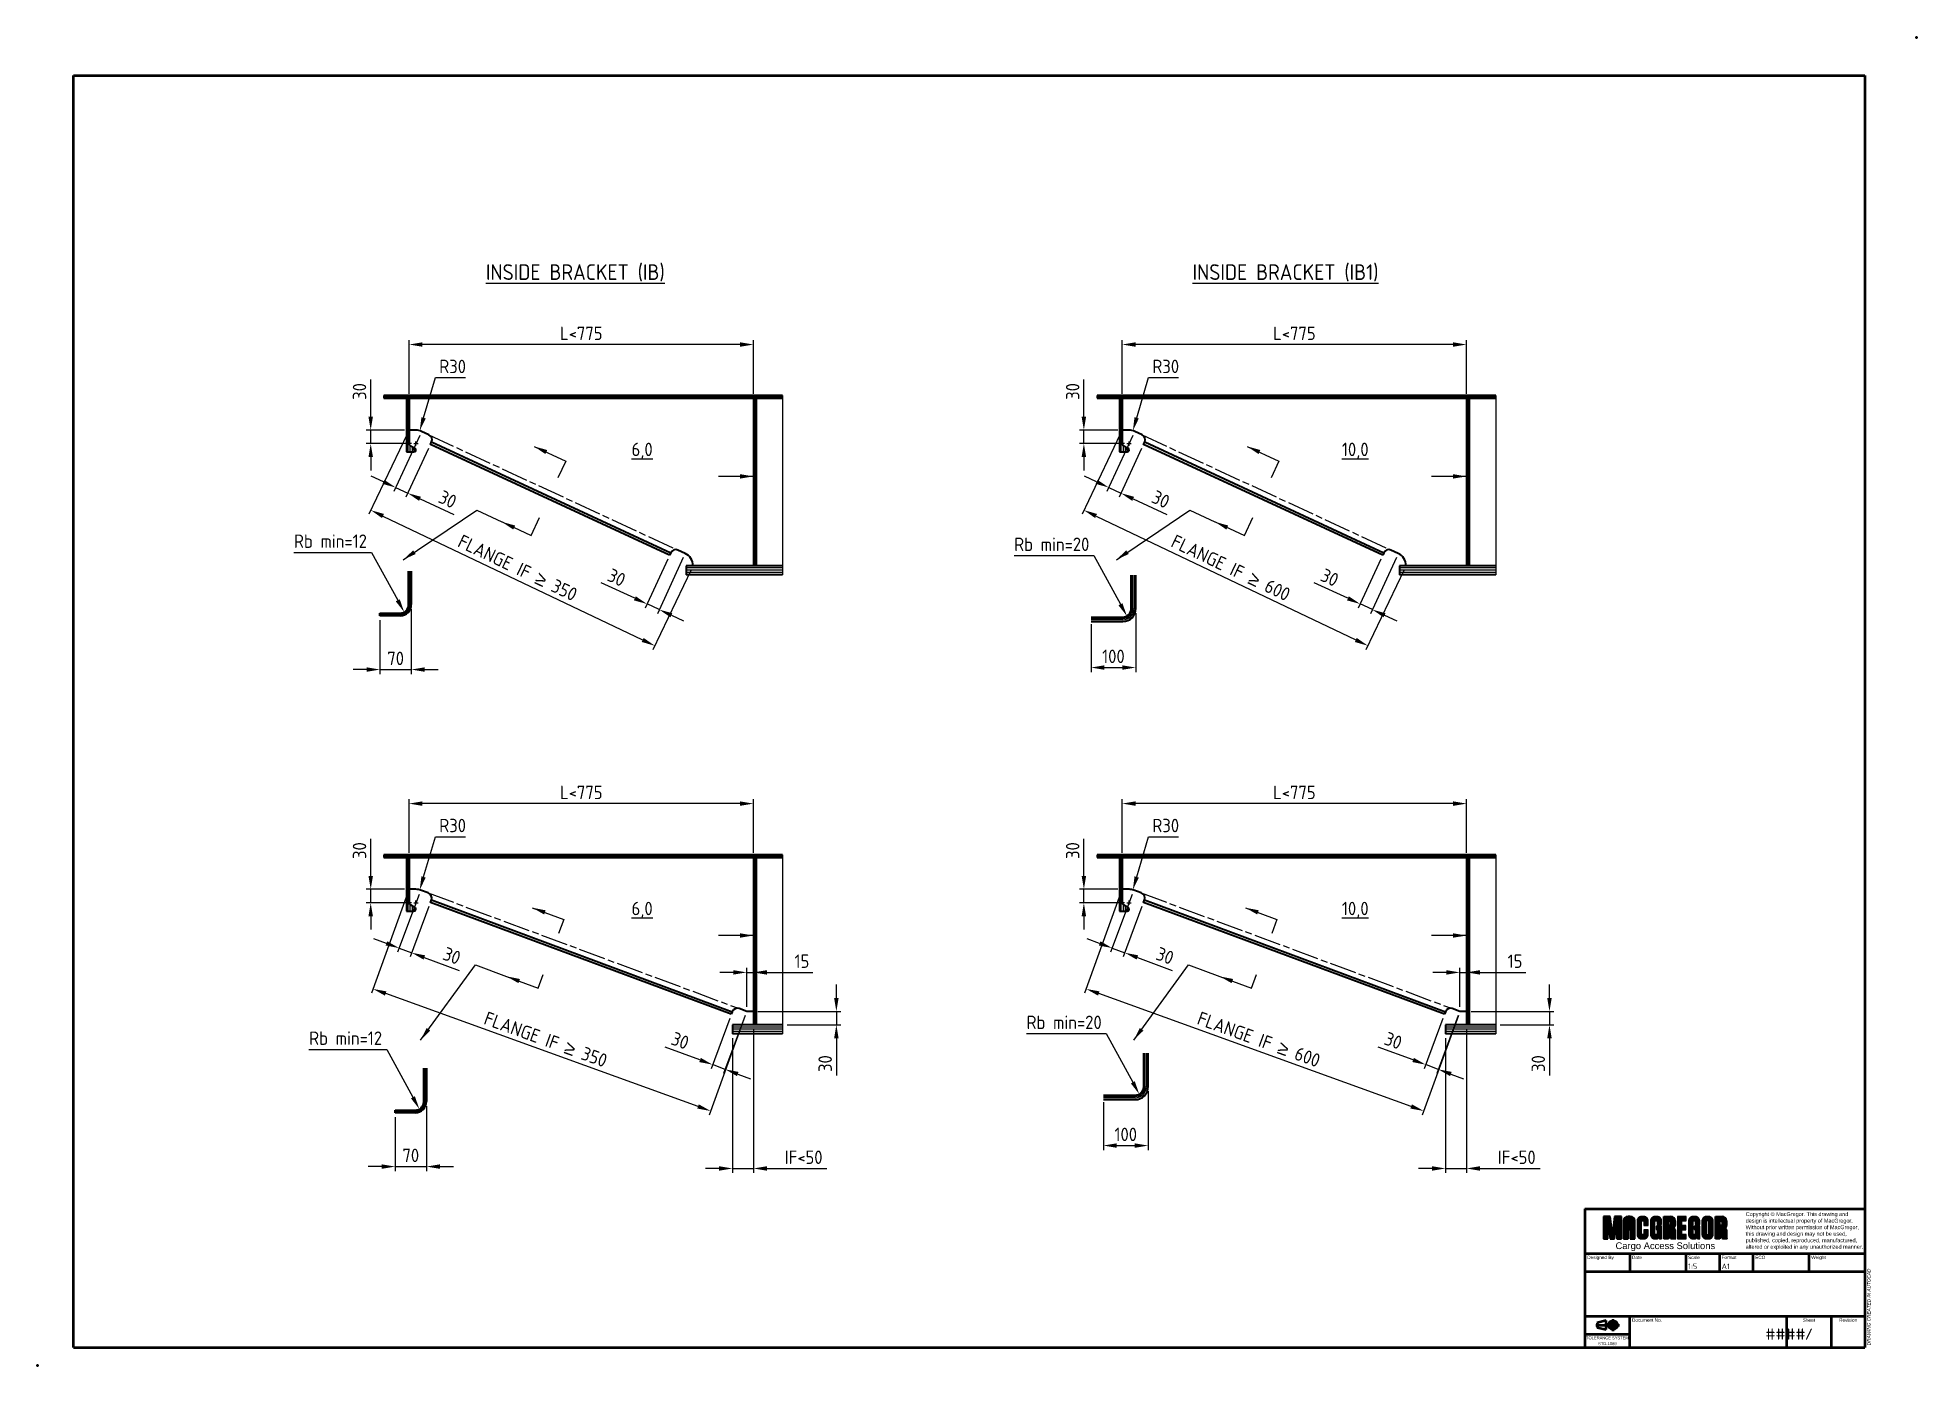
# Model space of a CAD drawing. Header units: millimetres. Extents: x 0 to 4195, y 0 to 2965.
import ezdxf
from ezdxf.enums import TextEntityAlignment as Align

# ---------------------------------------------------------------- set-up
doc = ezdxf.new("R2010")
doc.units = ezdxf.units.MM
doc.header["$LTSCALE"] = 5
doc.linetypes.add('AM_ISO08W050', pattern=[18, 12, -1.5, 3, -1.5])
for name, color, linetype, lineweight in [('AM_5', 3, 'Continuous', 25), ('AM_7', 4, 'AM_ISO08W050', 25), ('AM_8', 1, 'Continuous', 25), ('AM_BOR', 7, 'Continuous', 50), ('Mechanical-AM_0', 7, 'Continuous', 40), ('Mechanical-AM_4', 3, 'Continuous', 25), ('Mechanical-AM_5', 3, 'Continuous', 25), ('Mechanical-AM_7', 4, 'AM_ISO08W050', 25), ('Mechanical-AM_8', 1, 'Continuous', 25)]:
    doc.layers.add(name, color=color, linetype=linetype, lineweight=lineweight)
doc.styles.get("Standard").update_dxf_attribs({"font": 'ISOCP.SHX'})
doc.styles.add('TitleBlock', font='isocpeur.ttf')
doc.styles.add('TitleBlockHeadline', font='arial.ttf')
doc.linetypes.add('amzigzag', pattern='A,0.0001,[135,ltypeshp.shx,S=0.04,R=0,X=0,Y=0],-11', length=11.0001)
doc.dimstyles.new('AM_ISO$0', dxfattribs={"dimtxt": 3, "dimasz": 3, "dimexe": 1, "dimexo": 1, "dimgap": 1, "dimtad": 1, "dimdec": 0, "dimdsep": 46, "dimtxsty": 'Standard', "dimcen": 0, "dimclrd": 256, "dimclre": 256, "dimclrt": 2, "dimadec": 0, "dimazin": 2, "dimtp": 0.1, "dimtm": 0.1, "dimtfac": 0.71, "dimtdec": 0, "dimtmove": 0, "dimatfit": 3, "dimfxl": 1, "dimtzin": 0, "dimlwd": -1, "dimlwe": -1, "dimarcsym": 1})
doc.dimstyles.new('AM_ISO$4', dxfattribs={"dimtxt": 3, "dimasz": 3, "dimexe": 1, "dimexo": 1, "dimgap": 1, "dimtad": 1, "dimtoh": 1, "dimdec": 0, "dimdsep": 46, "dimtxsty": 'Standard', "dimcen": 0, "dimclrd": 256, "dimclre": 256, "dimclrt": 2, "dimadec": 0, "dimazin": 2, "dimtp": 0.1, "dimtm": 0.1, "dimtfac": 0.71, "dimtdec": 3, "dimtofl": 0, "dimtmove": 0, "dimatfit": 0, "dimfxl": 1, "dimtzin": 0, "dimlwd": -1, "dimlwe": -1, "dimarcsym": 1})
doc.dimstyles.new('AM_ISO$7', dxfattribs={"dimtxt": 3, "dimasz": 3, "dimexe": 1, "dimexo": 1, "dimgap": 1, "dimtad": 1, "dimdec": 0, "dimdsep": 46, "dimtxsty": 'Standard', "dimcen": 0, "dimclrd": 256, "dimclre": 256, "dimclrt": 2, "dimadec": 0, "dimazin": 2, "dimtp": 0.1, "dimtm": 0.1, "dimtfac": 0.71, "dimtdec": 0, "dimtmove": 0, "dimatfit": 3, "dimfxl": 1, "dimtzin": 0, "dimlwd": -1, "dimlwe": -1, "dimarcsym": 1})

msp = doc.modelspace()

# ---------------------------------------------------------------- texts
at = {"layer": 'Mechanical-AM_5', "color": 2, "char_height": 30, "attachment_point": 5}
for s, insert in [('{\\L6,0}', (1349.8287, 2041.9581)), ('{\\L10,0}', (2942.044, 2041.9581)), ('{\\L6,0}', (1349.8287, 1016.7913)), ('{\\L10,0}', (2942.044, 1016.7913))]:
    msp.add_mtext(s, dxfattribs=dict(at, insert=insert))

# ---------------------------------------------------------------- blocks, each defined once
blk = doc.blocks.new('A1')
at = {"layer": 'AM_BOR', "color": 161}
for p, q in [((16, 576), (816, 576)), ((16, 8), (16, 576)), ((816, 576), (816, 8)), ((16, 8), (816, 8))]:
    blk.add_line(p, q, dxfattribs=at)
at = {"layer": 'AM_BOR'}
for p in [(839, 593), (0, 0)]:
    blk.add_point(p, dxfattribs=at)
blk = doc.blocks.new('MacGregor_Center')
at = {"lineweight": 0}
blk.add_hatch(color=1, dxfattribs=at).paths.add_polyline_path([(-27.5, 7), (-31.7, 7), (-33.1, -4.2), (-34.5, 7), (-38.7, 7), (-38.7, -7), (-35.9, -7), (-35.9, 3.5), (-34.5, -7), (-31.7, -7), (-30.3, 3.5), (-30.3, -7), (-27.5, -7)])
h = blk.add_hatch(color=1, dxfattribs=at)
h.paths.add_polyline_path([(-19.1, 4.2, 0.414214), (-21.9, 7), (-23.3, 7, 0.414214), (-26.1, 4.2), (-26.1, -7), (-23.3, -7), (-23.3, -1.1), (-21.9, -1.1), (-21.9, -7), (-19.1, -7)])
h.paths.add_polyline_path([(-21.9, 3.5), (-21.9, 1), (-23.3, 1), (-23.3, 3.5, -1)], flags=16)
h = blk.add_hatch(color=1, dxfattribs=at)
h.paths.add_polyline_path([(6.1, 4.2, 0.414214), (3.3, 7), (-0.9, 7), (-0.9, -7), (1.9, -7), (1.9, -1.4), (2.6, -1.4, -0.414214), (3.3, -2.1), (3.3, -6.3, 0.199889), (3.7, -7), (6.5, -7, -0.25672), (6.1, -6.3), (6.1, -1.4, 0.359801), (4.7, 0, 0.470803), (6.1, 1.4)])
h.paths.add_polyline_path([(3.3, 3.5), (3.3, 2.1, -0.287423), (3, 1.4), (1.9, 1.4), (1.9, 4.2), (3, 4.2, -0.28174)], flags=16)
h = blk.add_hatch(color=1, dxfattribs=at)
h.paths.add_polyline_path([(38.3, 4.2, 0.414214), (35.5, 7), (31.3, 7), (31.3, -7), (34.1, -7), (34.1, -1.4), (34.8, -1.4, -0.414214), (35.5, -2.1), (35.5, -6.3, 0.199889), (35.9, -7), (38.7, -7, -0.25672), (38.3, -6.3), (38.3, -1.4, 0.359801), (36.9, 0, 0.470803), (38.3, 1.4)])
h.paths.add_polyline_path([(35.5, 3.5), (35.5, 2.1, -0.287423), (35.2, 1.4), (34.1, 1.4), (34.1, 4.2), (35.2, 4.2, -0.28174)], flags=16)
at = {"layer": 'AM_8'}
for points in [[(-17.7, -4.2, 0.414214), (-14.9, -7), (-13.5, -7, 0.414214), (-10.7, -4.2), (-10.7, -1.4), (-13.5, -1.4), (-13.5, -3.9, -0.414657), (-13.8, -4.2), (-14.5, -4.2, -0.414214), (-14.9, -3.9), (-14.9, 3.9, -0.415213), (-14.5, 4.2), (-13.8, 4.2, -0.415656), (-13.5, 3.8), (-13.5, 1.4), (-10.7, 1.4), (-10.7, 4.2, 0.414214), (-13.5, 7), (-14.9, 7, 0.414214), (-17.7, 4.2)], [(-6.1, -4.2, -0.414214), (-6.5, -3.9), (-6.5, 3.9, -0.415213), (-6.1, 4.2), (-5.4, 4.2, -0.415656), (-5.1, 3.8), (-5.1, 2.1), (-2.3, 2.1), (-2.3, 4.2, 0.414214), (-5.1, 7), (-6.5, 7, 0.414214), (-9.3, 4.2), (-9.3, -4.2, 0.414214), (-6.5, -7), (-5.4, -7, 0.351109), (-4, -6), (-3.7, -7), (-2.3, -7), (-2.3, 1), (-5.8, 1), (-5.8, -1.1), (-5.1, -1.1), (-5.1, -3.9, -0.414657), (-5.4, -4.2)], [(13.1, 7), (7.5, 7), (7.5, -7), (13.1, -7), (13.1, -4.2), (10.3, -4.2), (10.3, -1.4), (12.8, -1.4), (12.8, 1.4), (10.3, 1.4), (10.3, 4.2), (13.1, 4.2)], [(17.7, -4.2, -0.414214), (17.3, -3.9), (17.3, 3.9, -0.415213), (17.7, 4.2), (18.4, 4.2, -0.415656), (18.7, 3.8), (18.7, 2.1), (21.5, 2.1), (21.5, 4.2, 0.414214), (18.7, 7), (17.3, 7, 0.414214), (14.5, 4.2), (14.5, -4.2, 0.414214), (17.3, -7), (18.4, -7, 0.351109), (19.8, -6), (20.1, -7), (21.5, -7), (21.5, 1), (18, 1), (18, -1.1), (18.7, -1.1), (18.7, -3.9, -0.414657), (18.4, -4.2)]]:
    blk.add_hatch(color=1, dxfattribs=at).paths.add_polyline_path(points)
h = blk.add_hatch(color=1, dxfattribs=at)
h.paths.add_polyline_path([(29.9, 4.2, 0.414214), (27.1, 7), (25.7, 7, 0.414214), (22.9, 4.2), (22.9, -4.2, 0.414214), (25.7, -7), (27.1, -7, 0.414214), (29.9, -4.2)])
h.paths.add_polyline_path([(27.1, 3.9), (27.1, -3.9, -0.414658), (26.8, -4.2), (26.1, -4.2, -0.414214), (25.7, -3.9), (25.7, 3.8, -0.415213), (26.1, 4.2), (26.8, 4.2, -0.415656)], flags=16)
at = {"color": 1, "linetype": 'Continuous'}
for p, q in [((-34.5, 7), (-38.7, 7)), ((-38.7, 7), (-38.7, -7)), ((-35.9, -7), (-35.9, 3.5)), ((-35.9, 3.5), (-34.5, -7)), ((-33.1, -4.2), (-34.5, 7)), ((-31.7, 7), (-33.1, -4.2)), ((-27.5, 7), (-31.7, 7)), ((-31.7, -7), (-30.3, 3.5)), ((-30.3, 3.5), (-30.3, -7)), ((-27.5, -7), (-27.5, 7)), ((-26.1, 4.2), (-26.1, -7)), ((-21.9, 7), (-23.3, 7)), ((-23.3, 3.5), (-23.3, 1)), ((-23.3, 1), (-21.9, 1)), ((-21.9, 1), (-21.9, 3.5)), ((-19.1, -7), (-19.1, 4.2)), ((-0.9, -7), (-0.9, 7)), ((-0.9, 7), (3.3, 7)), ((1.9, 4.2), (3, 4.2)), ((1.9, 1.4), (1.9, 4.2)), ((3, 1.4), (1.9, 1.4)), ((3.3, 3.5), (3.3, 2.1)), ((6.1, 4.2), (6.1, 1.4)), ((31.3, -7), (31.3, 7)), ((31.3, 7), (35.5, 7)), ((34.1, 4.2), (35.2, 4.2)), ((34.1, 1.4), (34.1, 4.2)), ((35.2, 1.4), (34.1, 1.4)), ((35.5, 3.5), (35.5, 2.1)), ((38.3, 4.2), (38.3, 1.4)), ((-38.7, -7), (-35.9, -7)), ((-34.5, -7), (-31.7, -7)), ((-30.3, -7), (-27.5, -7)), ((-26.1, -7), (-23.3, -7)), ((-23.3, -7), (-23.3, -1.1)), ((-23.3, -1.1), (-21.9, -1.1)), ((-21.9, -1.1), (-21.9, -7)), ((-21.9, -7), (-19.1, -7)), ((1.9, -7), (-0.9, -7)), ((2.6, -1.4), (1.9, -1.4)), ((1.9, -1.4), (1.9, -7)), ((3.3, -6.3), (3.3, -2.1)), ((6.5, -7), (3.7, -7)), ((6.1, -1.4), (6.1, -6.3)), ((34.1, -7), (31.3, -7)), ((34.8, -1.4), (34.1, -1.4)), ((34.1, -1.4), (34.1, -7)), ((35.5, -6.3), (35.5, -2.1)), ((38.7, -7), (35.9, -7)), ((38.3, -1.4), (38.3, -6.3))]:
    blk.add_line(p, q, dxfattribs=at)
for centre, radius, start, end in [((-23.3, 4.2), 2.8, 90, 180), ((-22.6, 3.5), 0.7, 0, 180), ((-21.9, 4.2), 2.8, 0, 90), ((2.6, 3.6), 0.754, 355.776, 58.7147), ((2.6, 2), 0.741, 300.6829, 4.8264), ((3.3, 4.2), 2.8, 0, 90), ((4.8, 1.3), 1.31, 265.9357, 4.0643), ((4.5, -1.6), 1.59, 6.5405, 83.4595), ((34.8, 3.6), 0.754, 355.776, 58.7147), ((34.8, 2), 0.741, 300.6829, 4.8264), ((35.5, 4.2), 2.8, 0, 90), ((37, 1.3), 1.31, 265.9357, 4.0643), ((36.7, -1.6), 1.59, 6.5405, 83.4595), ((2.6, -2.1), 0.704, 0, 90), ((4.3, -6.2), 1.02, 183.9574, 229.1727), ((6.9, -6.3), 0.812, 177.769, 235.3611), ((34.8, -2.1), 0.704, 360, 90), ((36.5, -6.2), 1.02, 183.9574, 229.1727), ((39.1, -6.3), 0.812, 177.769, 235.3611)]:
    blk.add_arc(centre, radius, start, end, dxfattribs=at)
at = {"layer": 'AM_5', "color": 1}
for p, q in [((13.1, 7), (7.5, 7)), ((7.5, 7), (7.5, -7)), ((10.3, 1.4), (10.3, 4.2)), ((10.3, 4.2), (13.1, 4.2)), ((12.8, 1.4), (10.3, 1.4)), ((12.8, -1.4), (12.8, 1.4)), ((13.1, 4.2), (13.1, 7)), ((7.5, -7), (13.1, -7)), ((10.3, -4.2), (10.3, -1.4)), ((10.3, -1.4), (12.8, -1.4)), ((13.1, -4.2), (10.3, -4.2)), ((13.1, -7), (13.1, -4.2))]:
    blk.add_line(p, q, dxfattribs=at)
at = {"layer": 'AM_7', "color": 1}
for p, q in [((-17.7, 4.2), (-17.7, -4.2)), ((-13.5, 7), (-14.9, 7)), ((-14.9, -3.9), (-14.9, 3.9)), ((-14.5, 4.2), (-13.8, 4.2)), ((-13.5, 3.9), (-13.5, 1.4)), ((-13.5, 1.4), (-10.7, 1.4)), ((-10.7, 1.4), (-10.7, 4.2)), ((-9.3, 4.2), (-9.3, -4.2)), ((-5.1, 7), (-6.5, 7)), ((-6.5, -3.9), (-6.5, 3.9)), ((-6.1, 4.2), (-5.4, 4.2)), ((-2.3, 1), (-5.8, 1)), ((-5.8, 1), (-5.8, -1.1)), ((-5.1, 3.9), (-5.1, 2.1)), ((-5.1, 2.1), (-2.3, 2.1)), ((-2.3, 2.1), (-2.3, 4.2)), ((-2.3, -7), (-2.3, 1)), ((14.5, 4.2), (14.5, -4.2)), ((18.7, 7), (17.3, 7)), ((17.3, -3.9), (17.3, 3.9)), ((17.7, 4.2), (18.4, 4.2)), ((21.5, 1), (18, 1)), ((18, 1), (18, -1.1)), ((18.7, 3.9), (18.7, 2.1)), ((18.7, 2.1), (21.5, 2.1)), ((21.5, 2.1), (21.5, 4.2)), ((21.5, -7), (21.5, 1)), ((22.9, 4.2), (22.9, -4.2)), ((27.1, 7), (25.7, 7)), ((25.7, 3.9), (25.7, -3.9)), ((26.8, 4.2), (26.1, 4.2)), ((27.1, -3.9), (27.1, 3.9)), ((29.9, -4.2), (29.9, 4.2)), ((-14.9, -7), (-13.5, -7)), ((-13.8, -4.2), (-14.5, -4.2)), ((-10.7, -1.4), (-13.5, -1.4)), ((-13.5, -1.4), (-13.5, -3.9)), ((-10.7, -4.2), (-10.7, -1.4)), ((-6.5, -7), (-5.4, -7)), ((-5.4, -4.2), (-6.1, -4.2)), ((-5.8, -1.1), (-5.1, -1.1)), ((-5.1, -1.1), (-5.1, -3.9)), ((-4, -6), (-3.7, -7)), ((-3.7, -7), (-2.3, -7)), ((17.3, -7), (18.4, -7)), ((18.4, -4.2), (17.7, -4.2)), ((18, -1.1), (18.7, -1.1)), ((18.7, -1.1), (18.7, -3.9)), ((19.8, -6), (20.1, -7)), ((20.1, -7), (21.5, -7)), ((25.7, -7), (27.1, -7)), ((26.1, -4.2), (26.8, -4.2))]:
    blk.add_line(p, q, dxfattribs=at)
for centre, radius, start, end in [((-14.9, 4.2), 2.8, 90, 180), ((-14.5, 3.9), 0.349, 89.8046, 180), ((-13.8, 3.8), 0.351, 0.2821, 90), ((-13.5, 4.2), 2.8, 0, 90), ((-6.5, 4.2), 2.8, 90, 180), ((-6.1, 3.9), 0.349, 89.8046, 180), ((-5.4, 3.8), 0.351, 0.2821, 90), ((-5.1, 4.2), 2.8, 0, 90), ((17.3, 4.2), 2.8, 90, 180), ((17.7, 3.9), 0.349, 89.8046, 180), ((18.4, 3.8), 0.351, 0.2821, 90), ((18.7, 4.2), 2.8, 0, 90), ((25.7, 4.2), 2.8, 90, 180), ((26.1, 3.8), 0.35, 90, 179.8046), ((26.8, 3.9), 0.349, 0, 90.2821), ((27.1, 4.2), 2.8, 0, 90), ((-14.9, -4.2), 2.8, 180, 270), ((-14.5, -3.9), 0.35, 180, 270), ((-13.8, -3.9), 0.35, 269.9132, 0), ((-13.5, -4.2), 2.8, 270, 0), ((-6.5, -4.2), 2.8, 180, 270), ((-6.1, -3.9), 0.35, 180, 270), ((-5.4, -3.9), 0.35, 269.9132, 0), ((-5.4, -5.6), 1.4, 268.1662, 345.5528), ((17.3, -4.2), 2.8, 180, 270), ((17.7, -3.9), 0.35, 180, 270), ((18.4, -3.9), 0.35, 269.9132, 0), ((18.4, -5.6), 1.4, 268.1662, 345.5528), ((25.7, -4.2), 2.8, 180, 270), ((26.1, -3.9), 0.35, 180, 270), ((26.8, -3.9), 0.35, 269.9132, 0.0001), ((27.1, -4.2), 2.8, 270, 0)]:
    blk.add_arc(centre, radius, start, end, dxfattribs=at)
blk = doc.blocks.new('CAS_HEAD')
at = {"layer": 'AM_BOR', "color": 161}
for q in [(0, 62), (-125, 0)]:
    blk.add_line((-125, 62), q, dxfattribs=at)
at = {"layer": 'AM_BOR'}
for p, q in [((-125, 42), (0, 42)), ((-105, 42), (-105, 34)), ((-80, 42), (-80, 34)), ((-65, 42), (-65, 34)), ((-50, 42), (-50, 34)), ((-25, 42), (-25, 34)), ((-125, 34), (0, 34)), ((-125, 14), (0, 14)), ((-105, 0), (-105, 14)), ((-35, 14), (-35, 0)), ((-15, 14), (-15, 0)), ((-125, 6), (-105, 6))]:
    blk.add_line(p, q, dxfattribs=at)
at = {"layer": 'AM_BOR', "color": 3, "linetype": 'Continuous'}
for p, q in [((-120.21, 10), (-109.65, 10)), ((-115.5, 11.99), (-119.49, 11)), ((-119.49, 11), (-119.49, 9)), ((-119.49, 9), (-115.5, 8.01)), ((-115.5, 8.01), (-115.5, 11.99)), ((-112.51, 12.67), (-112.51, 7.34))]:
    blk.add_line(p, q, dxfattribs=at)
for radius in [1.99, 0.997]:
    blk.add_circle((-112.51, 10), radius, dxfattribs=at)
at = {"layer": 'Mechanical-AM_0', "xscale": 0.7142857142857143, "yscale": 0.7142857142857143, "zscale": 0.7142857142857143}
blk.add_blockref('MacGregor_Center', (-89.12, 53.5), dxfattribs=at)
at = {"layer": 'AM_BOR', "insert": (-53.24, 52), "char_height": 1.75, "attachment_point": 4, "style": 'TitleBlockHeadline'}
blk.add_mtext_dynamic_manual_height_columns('Copyright © MacGregor. This drawing and design is intellectual property of MacGregor. Without prior written permission of MacGregor, this drawing and design may not be used, published, copied, reproduced, manufactured, altered or exploited in any unauthorized manner.', width=52.701, gutter_width=10, heights=[0], dxfattribs=at)
at = {"layer": 'AM_BOR', "color": 161, "linetype": 'Continuous', "attachment_point": 5}
for s, width, insert, char_height, style in [('Cargo Access Solutions', 58.4583, (-89.12, 45), 3, 'TitleBlockHeadline'), ('/', 3.548, (-25, 6), 5, 'TitleBlock')]:
    blk.add_mtext_dynamic_manual_height_columns(s, width=width, gutter_width=17.5, heights=[0], dxfattribs=dict(at, insert=insert, char_height=char_height, style=style))
at = {"layer": 'AM_BOR', "linetype": 'Continuous', "char_height": 1.5, "style": 'TitleBlockHeadline'}
for s, width, insert, attachment_point in [('Designed By', 13.5258, (-124, 41), 1), ('Date', 7.6447, (-104, 41), 1), ('Scale', 9.562, (-79, 41), 1), ('Format', 8.884, (-64, 41), 1), ('ECO', 8.884, (-49, 41), 1), ('Weight', 8.884, (-24, 41), 1), ('Document No.', 17.2722, (-104, 13), 1), ('Sheet', 6.5296, (-25, 13), 2), ('Revision', 6.5296, (-7.5, 13), 2)]:
    blk.add_mtext_dynamic_manual_height_columns(s, width=width, gutter_width=17.5, heights=[0], dxfattribs=dict(at, insert=insert, attachment_point=attachment_point))
at = {"layer": 'AM_BOR', "linetype": 'Continuous', "insert": (1, 1), "char_height": 1.5, "attachment_point": 1, "rotation": 90, "style": 'TitleBlockHeadline'}
blk.add_mtext_dynamic_manual_height_columns('{\\fArial|b0|i1|c0|p34;DRAWING CREATED IN AUTOCAD}', width=40.1572, gutter_width=17.5, heights=[0], dxfattribs=at)
at = {"layer": 'AM_BOR', "linetype": 'Continuous', "insert": (-115, 3), "char_height": 1.3, "attachment_point": 5, "line_spacing_factor": 1.2, "style": 'TitleBlockHeadline'}
blk.add_mtext_dynamic_manual_height_columns('TOLERANCE SYSTEM^JSTD-1089', width=19.5515, gutter_width=17.5, heights=[5.65], dxfattribs=at)
at = {"layer": 'AM_BOR', "color": 2, "style": 'TitleBlock', "flags": 2}
for tag, p in [('ARAS_DOCDRAWNBY', (-124, 35)), ('ARAS_DOCDATE', (-104, 35)), ('ARAS_ECONUMBER', (-49, 35)), ('ARAS_PARTWEIGHT', (-24, 35))]:
    blk.add_attdef(tag, p, '', height=2.5, dxfattribs=at)
at = {"layer": 'AM_BOR', "color": 2, "style": 'TitleBlock'}
for tag, p in [('GEN-TITLE-SCA{5.42}', (-79, 35)), ('GEN-TITLE-SIZ{22.6}', (-64, 35))]:
    blk.add_attdef(tag, p, '', height=2.5, dxfattribs=at)
at = {"layer": 'AM_BOR', "color": 161, "style": 'TitleBlock', "flags": 2}
for tag, height, p in [('ARAS_DOCNAME', 4, (-62.5, 29)), ('ARAS_DOCREVISION', 5, (-7.5, 6))]:
    blk.add_attdef(tag, text='', height=height, dxfattribs=at).set_placement(p, align=Align.MIDDLE_CENTER)
for tag, p in [('ARAS_DOCID', (-104, 6)), ('ARAS_DOCTOTALSHEETNO', (-23.5, 6))]:
    blk.add_attdef(tag, text='', height=5, dxfattribs=at).set_placement(p, align=Align.MIDDLE_LEFT)
at = {"layer": 'AM_BOR', "color": 2, "lineweight": 30, "flags": 104}
blk.add_attdef('ARAS_DOCDESCRIPTION', text='', height=3.5, dxfattribs=at).set_placement((-62.5, 20), align=Align.MIDDLE_CENTER)
at = {"layer": 'Mechanical-AM_0', "color": 161, "style": 'TitleBlock'}
blk.add_attdef('ARAS_DOCSHEETNO', text='', height=5, dxfattribs=at).set_placement((-26.5, 6), align=Align.MIDDLE_RIGHT)
blk = doc.blocks.new('*D80')
at = {"layer": 'Defpoints', "color": 0, "transparency": 16777216}
for p in [(834.5, 1698.8), (764.5, 1673.8), (834.5, 1553.8)]:
    blk.add_point(p, dxfattribs=at)
at = {"layer": 'Mechanical-AM_5', "transparency": 16777216}
for p, q in [((834.5, 1688.8), (834.5, 1543.8)), ((764.5, 1663.8), (764.5, 1543.8)), ((734.5, 1553.8), (704.5, 1553.8)), ((764.5, 1553.8), (834.5, 1553.8)), ((864.5, 1553.8), (894.5, 1553.8))]:
    blk.add_line(p, q, dxfattribs=at)
for points in [[(734.5, 1558.8), (734.5, 1548.8), (764.5, 1553.8)], [(864.5, 1558.8), (864.5, 1548.8), (834.5, 1553.8)]]:
    blk.add_solid(points, dxfattribs=at)
at = {"layer": 'Mechanical-AM_5', "color": 2, "transparency": 16777216, "insert": (799.5, 1578.8), "char_height": 30, "attachment_point": 5}
blk.add_mtext('70', dxfattribs=at)
blk = doc.blocks.new('*D55')
at = {"layer": 'Defpoints', "color": 0, "transparency": 16777216}
for p in [(829.4, 2279.6), (829.4, 2159.6), (1598.4, 2159.6)]:
    blk.add_point(p, dxfattribs=at)
at = {"layer": 'Mechanical-AM_5', "transparency": 16777216}
for p, q in [((829.4, 2169.6), (829.4, 2289.6)), ((1568.4, 2279.6), (859.4, 2279.6)), ((1598.4, 2169.6), (1598.4, 2289.6))]:
    blk.add_line(p, q, dxfattribs=at)
for points in [[(859.4, 2284.6), (859.4, 2274.6), (829.4, 2279.6)], [(1568.4, 2284.6), (1568.4, 2274.6), (1598.4, 2279.6)]]:
    blk.add_solid(points, dxfattribs=at)
at = {"layer": 'Mechanical-AM_5', "color": 2, "transparency": 16777216, "insert": (1213.9, 2304.6), "char_height": 30, "attachment_point": 5}
blk.add_mtext('L<775', dxfattribs=at)
blk = doc.blocks.new('HP_120x6_sv')
at = {"ltscale": 0.35}
for p, q in [((0, 0), (0, -120)), ((0, 0), (6, 0)), ((6, 0), (6, -101.3)), ((0, -120), (17, -120)), ((8.2, -105.2), (19.3, -111.6))]:
    blk.add_line(p, q, dxfattribs=at)
for centre, start, end in [((10.5, -101.3), 180, 240), ((17, -115.5), 270, 60)]:
    blk.add_arc(centre, 4.5, start, end, dxfattribs=at)
at = {"layer": 'Mechanical-AM_8'}
for p, q in [((3, 0), (3, -120)), ((8, -105.1), (8, -120)), ((13, -108), (13, -120)), ((18, -110.9), (18, -120))]:
    blk.add_line(p, q, dxfattribs=at)
blk = doc.blocks.new('*D56')
at = {"layer": 'Defpoints', "color": 0, "transparency": 16777216}
for p in [(809.5, 1698.8), (818.6, 1682.1)]:
    blk.add_point(p, dxfattribs=at)
at = {"layer": 'Mechanical-AM_5', "transparency": 16777216}
for p, q in [((572, 1815.5), (745.8, 1815.5)), ((745.8, 1815.5), (804.2, 1708.4))]:
    blk.add_line(p, q, dxfattribs=at)
blk.add_arc((809.5, 1698.8), 19, 270, 328.7733, dxfattribs=at)
blk.add_solid([(808.6, 1710.8), (799.8, 1706.1), (818.6, 1682.1)], dxfattribs=at)
at = {"layer": 'Mechanical-AM_5', "color": 2, "transparency": 16777216, "insert": (653.9, 1840.5), "char_height": 30, "attachment_point": 5}
blk.add_mtext('Rb min=12', dxfattribs=at)
blk = doc.blocks.new('*D57')
at = {"layer": 'Defpoints', "color": 0, "transparency": 16777216}
for p in [(743.8, 2088.3), (829.4, 2088.3), (844.9, 2058.3)]:
    blk.add_point(p, dxfattribs=at)
at = {"layer": 'Mechanical-AM_5', "transparency": 16777216}
for p, q in [((743.8, 2118.3), (743.8, 2201.3)), ((819.4, 2088.3), (733.8, 2088.3)), ((834.9, 2058.3), (733.8, 2058.3)), ((743.8, 2058.3), (743.8, 2088.3)), ((743.8, 2028.3), (743.8, 1998.3))]:
    blk.add_line(p, q, dxfattribs=at)
for points in [[(738.8, 2118.3), (748.8, 2118.3), (743.8, 2088.3)], [(738.8, 2028.3), (748.8, 2028.3), (743.8, 2058.3)]]:
    blk.add_solid(points, dxfattribs=at)
at = {"layer": 'Mechanical-AM_5', "color": 2, "transparency": 16777216, "insert": (718.8, 2174.8), "char_height": 30, "attachment_point": 5, "rotation": 90}
blk.add_mtext('30', dxfattribs=at)
blk = doc.blocks.new('*D58')
at = {"layer": 'Defpoints', "color": 0, "transparency": 16777216}
for p in [(844.9, 2058.3), (853.3, 2087.1)]:
    blk.add_point(p, dxfattribs=at)
at = {"layer": 'Mechanical-AM_5', "transparency": 16777216}
for p, q in [((861.8, 2115.9), (888.1, 2205.7)), ((888.1, 2205.7), (955.2, 2205.7))]:
    blk.add_line(p, q, dxfattribs=at)
blk.add_solid([(857, 2117.3), (866.6, 2114.5), (853.3, 2087.1)], dxfattribs=at)
at = {"layer": 'Mechanical-AM_5', "color": 2, "transparency": 16777216, "insert": (926.7, 2230.7), "char_height": 30, "attachment_point": 5}
blk.add_mtext('R30', dxfattribs=at)
blk = doc.blocks.new('*D59')
at = {"layer": 'Defpoints', "color": 0, "transparency": 16777216}
for p in [(829.4, 2088.3), (1463.4, 1785.6), (1378.1, 1607)]:
    blk.add_point(p, dxfattribs=at)
at = {"layer": 'Mechanical-AM_5', "transparency": 16777216}
for p, q in [((825.1, 2079.3), (739.8, 1900.6)), ((771.2, 1896.7), (1351, 1619.9)), ((1459.1, 1776.6), (1373.8, 1598))]:
    blk.add_line(p, q, dxfattribs=at)
for points in [[(773.3, 1901.3), (769, 1892.2), (744.1, 1909.7)], [(1353.2, 1624.5), (1348.9, 1615.4), (1378.1, 1607)]]:
    blk.add_solid(points, dxfattribs=at)
at = {"layer": 'Mechanical-AM_5', "color": 2, "transparency": 16777216, "insert": (1071.9, 1781), "char_height": 30, "attachment_point": 5, "rotation": 334.4814}
blk.add_mtext('FLANGE IF {\\fArial|b0|i0|c0|p34;≥} 350', dxfattribs=at)
blk = doc.blocks.new('*D60')
at = {"layer": 'Defpoints', "color": 0, "transparency": 16777216}
for p in [(857.5, 2085.5), (877.1, 2056.6), (826.7, 1947.7)]:
    blk.add_point(p, dxfattribs=at)
at = {"layer": 'Mechanical-AM_5', "transparency": 16777216}
for p, q in [((853.3, 2076.4), (795.3, 1951.2)), ((872.9, 2047.5), (822.5, 1938.6)), ((772.2, 1972.9), (745, 1985.5)), ((799.5, 1960.3), (826.7, 1947.7)), ((853.9, 1935.1), (929.2, 1900.2))]:
    blk.add_line(p, q, dxfattribs=at)
for points in [[(774.3, 1977.5), (770.1, 1968.4), (799.5, 1960.3)], [(856, 1939.6), (851.8, 1930.5), (826.7, 1947.7)]]:
    blk.add_solid(points, dxfattribs=at)
at = {"layer": 'Mechanical-AM_5', "color": 2, "transparency": 16777216, "insert": (915.7, 1934), "char_height": 30, "attachment_point": 5, "rotation": 335.1414}
blk.add_mtext('30', dxfattribs=at)
blk = doc.blocks.new('*D61')
at = {"layer": 'Defpoints', "color": 0, "transparency": 16777216}
for p in [(1411.2, 1809.1), (1446, 1812.9), (1360.7, 1700.3)]:
    blk.add_point(p, dxfattribs=at)
at = {"layer": 'Mechanical-AM_5', "transparency": 16777216}
for p, q in [((1407, 1800.1), (1356.5, 1691.2)), ((1441.8, 1803.8), (1383.8, 1678.6)), ((1333.5, 1712.9), (1258.2, 1747.8)), ((1388, 1687.7), (1360.7, 1700.3)), ((1415.2, 1675), (1442.4, 1662.4))]:
    blk.add_line(p, q, dxfattribs=at)
for points in [[(1335.6, 1717.4), (1331.4, 1708.3), (1360.7, 1700.3)], [(1417.3, 1679.6), (1413.1, 1670.5), (1388, 1687.7)]]:
    blk.add_solid(points, dxfattribs=at)
at = {"layer": 'Mechanical-AM_5', "color": 2, "transparency": 16777216, "insert": (1292.8, 1759.3), "char_height": 30, "attachment_point": 5, "rotation": 335.1414}
blk.add_mtext('30', dxfattribs=at)
blk = doc.blocks.new('*D81')
at = {"layer": 'Defpoints', "color": 0, "transparency": 16777216}
for p in [(868.3, 589), (798.3, 564), (868.3, 444)]:
    blk.add_point(p, dxfattribs=at)
at = {"layer": 'Mechanical-AM_5', "transparency": 16777216}
for p, q in [((798.3, 554), (798.3, 434)), ((868.3, 579), (868.3, 434)), ((768.3, 444), (738.3, 444)), ((798.3, 444), (868.3, 444)), ((898.3, 444), (928.3, 444))]:
    blk.add_line(p, q, dxfattribs=at)
for points in [[(768.3, 449), (768.3, 439), (798.3, 444)], [(898.3, 449), (898.3, 439), (868.3, 444)]]:
    blk.add_solid(points, dxfattribs=at)
at = {"layer": 'Mechanical-AM_5', "color": 2, "transparency": 16777216, "insert": (833.3, 469), "char_height": 30, "attachment_point": 5}
blk.add_mtext('70', dxfattribs=at)
blk = doc.blocks.new('*D62')
at = {"layer": 'Defpoints', "color": 0, "transparency": 16777216}
for p in [(829.4, 1254.5), (829.4, 1134.5), (1598.4, 1134.5)]:
    blk.add_point(p, dxfattribs=at)
at = {"layer": 'Mechanical-AM_5', "transparency": 16777216}
for p, q in [((829.4, 1144.5), (829.4, 1264.5)), ((1598.4, 1144.5), (1598.4, 1264.5)), ((1568.4, 1254.5), (859.4, 1254.5))]:
    blk.add_line(p, q, dxfattribs=at)
for points in [[(859.4, 1259.5), (859.4, 1249.5), (829.4, 1254.5)], [(1568.4, 1259.5), (1568.4, 1249.5), (1598.4, 1254.5)]]:
    blk.add_solid(points, dxfattribs=at)
at = {"layer": 'Mechanical-AM_5', "color": 2, "transparency": 16777216, "insert": (1213.9, 1279.5), "char_height": 30, "attachment_point": 5}
blk.add_mtext('L<775', dxfattribs=at)
blk = doc.blocks.new('*D63')
at = {"layer": 'Defpoints', "color": 0, "transparency": 16777216}
for p in [(843.3, 589), (852.4, 572.4)]:
    blk.add_point(p, dxfattribs=at)
at = {"layer": 'Mechanical-AM_5', "transparency": 16777216}
for p, q in [((605.9, 705.7), (779.7, 705.7)), ((779.7, 705.7), (838.1, 598.7))]:
    blk.add_line(p, q, dxfattribs=at)
blk.add_arc((843.3, 589), 19, 270, 328.7733, dxfattribs=at)
blk.add_solid([(842.4, 601.1), (833.7, 596.3), (852.4, 572.4)], dxfattribs=at)
at = {"layer": 'Mechanical-AM_5', "color": 2, "transparency": 16777216, "insert": (687.8, 730.7), "char_height": 30, "attachment_point": 5}
blk.add_mtext('Rb min=12', dxfattribs=at)
blk = doc.blocks.new('*D64')
at = {"layer": 'Defpoints', "color": 0, "transparency": 16777216}
for p in [(743.8, 1063.1), (829.4, 1063.1), (844.9, 1033.1)]:
    blk.add_point(p, dxfattribs=at)
at = {"layer": 'Mechanical-AM_5', "transparency": 16777216}
for p, q in [((743.8, 1093.1), (743.8, 1176.2)), ((819.4, 1063.1), (733.8, 1063.1)), ((743.8, 1033.1), (743.8, 1063.1)), ((834.9, 1033.1), (733.8, 1033.1)), ((743.8, 1003.1), (743.8, 973.1))]:
    blk.add_line(p, q, dxfattribs=at)
for points in [[(738.8, 1093.1), (748.8, 1093.1), (743.8, 1063.1)], [(738.8, 1003.1), (748.8, 1003.1), (743.8, 1033.1)]]:
    blk.add_solid(points, dxfattribs=at)
at = {"layer": 'Mechanical-AM_5', "color": 2, "transparency": 16777216, "insert": (718.8, 1149.6), "char_height": 30, "attachment_point": 5, "rotation": 90}
blk.add_mtext('30', dxfattribs=at)
blk = doc.blocks.new('*D65')
at = {"layer": 'Defpoints', "color": 0, "transparency": 16777216}
for p in [(853.3, 1061.9), (844.9, 1033.1)]:
    blk.add_point(p, dxfattribs=at)
at = {"layer": 'Mechanical-AM_5', "transparency": 16777216}
for p, q in [((861.8, 1090.7), (888.1, 1180.6)), ((888.1, 1180.6), (955.2, 1180.6))]:
    blk.add_line(p, q, dxfattribs=at)
blk.add_solid([(857, 1092.1), (866.6, 1089.3), (853.3, 1061.9)], dxfattribs=at)
at = {"layer": 'Mechanical-AM_5', "color": 2, "transparency": 16777216, "insert": (926.7, 1205.6), "char_height": 30, "attachment_point": 5}
blk.add_mtext('R30', dxfattribs=at)
blk = doc.blocks.new('*D82')
at = {"layer": 'Defpoints', "color": 0, "transparency": 16777216}
for p in [(855.3, 1061.3), (877.2, 1033.9), (835.3, 921.5)]:
    blk.add_point(p, dxfattribs=at)
at = {"layer": 'Mechanical-AM_5', "transparency": 16777216}
for p, q in [((851.8, 1051.9), (803.7, 922.5)), ((873.7, 1024.6), (831.8, 912.1)), ((779.1, 942.4), (751, 952.8)), ((807.2, 931.9), (835.3, 921.5)), ((863.4, 911), (941.3, 882.1))]:
    blk.add_line(p, q, dxfattribs=at)
for points in [[(780.8, 947.1), (777.3, 937.7), (807.2, 931.9)], [(865.2, 915.7), (861.7, 906.3), (835.3, 921.5)]]:
    blk.add_solid(points, dxfattribs=at)
at = {"layer": 'Mechanical-AM_5', "color": 2, "transparency": 16777216, "insert": (925.1, 914.7), "char_height": 30, "attachment_point": 5, "rotation": 339.5988}
blk.add_mtext('30', dxfattribs=at)
blk = doc.blocks.new('*D83')
at = {"layer": 'Defpoints', "color": 0, "transparency": 16777216}
for p in [(1549, 784.1), (1583.4, 790.5), (1507.1, 671.6)]:
    blk.add_point(p, dxfattribs=at)
at = {"layer": 'Mechanical-AM_5', "transparency": 16777216}
for p, q in [((1545.5, 774.7), (1503.6, 662.2)), ((1579.9, 781.1), (1531.8, 651.8)), ((1479, 682.1), (1401.2, 711)), ((1535.3, 661.1), (1507.1, 671.6)), ((1563.4, 650.7), (1591.5, 640.2))]:
    blk.add_line(p, q, dxfattribs=at)
for points in [[(1480.8, 686.7), (1477.3, 677.4), (1507.1, 671.6)], [(1565.1, 655.4), (1561.6, 646), (1535.3, 661.1)]]:
    blk.add_solid(points, dxfattribs=at)
at = {"layer": 'Mechanical-AM_5', "color": 2, "transparency": 16777216, "insert": (1434.8, 725.2), "char_height": 30, "attachment_point": 5, "rotation": 339.5988}
blk.add_mtext('30', dxfattribs=at)
blk = doc.blocks.new('*D84')
at = {"layer": 'Defpoints', "color": 0, "transparency": 16777216}
for p in [(829.4, 1063.1), (748.9, 840.7), (1583.4, 790.5)]:
    blk.add_point(p, dxfattribs=at)
at = {"layer": 'Mechanical-AM_5', "transparency": 16777216}
for p, q in [((826, 1053.7), (745.5, 831.3)), ((1474.7, 578.3), (777.2, 830.5)), ((1580, 781.1), (1499.5, 558.7))]:
    blk.add_line(p, q, dxfattribs=at)
for points in [[(778.9, 835.2), (775.5, 825.8), (748.9, 840.7)], [(1476.4, 583), (1473, 573.6), (1502.9, 568.1)]]:
    blk.add_solid(points, dxfattribs=at)
at = {"layer": 'Mechanical-AM_5', "color": 2, "transparency": 16777216, "insert": (1134.5, 728), "char_height": 30, "attachment_point": 5, "rotation": 340.1194}
blk.add_mtext('FLANGE IF {\\fArial|b0|i0|c0|p34;≥} 350', dxfattribs=at)
blk = doc.blocks.new('*D85')
at = {"layer": 'Defpoints', "color": 0, "transparency": 16777216}
for p in [(1598.4, 760.5), (1551.4, 740.5), (1598.4, 439.8)]:
    blk.add_point(p, dxfattribs=at)
at = {"layer": 'Mechanical-AM_5', "transparency": 16777216}
for p, q in [((1551.4, 730.5), (1551.4, 429.8)), ((1598.4, 750.5), (1598.4, 429.8)), ((1521.4, 439.8), (1491.4, 439.8)), ((1551.4, 439.8), (1598.4, 439.8)), ((1628.4, 439.8), (1762.4, 439.8))]:
    blk.add_line(p, q, dxfattribs=at)
for points in [[(1521.4, 444.8), (1521.4, 434.8), (1551.4, 439.8)], [(1628.4, 444.8), (1628.4, 434.8), (1598.4, 439.8)]]:
    blk.add_solid(points, dxfattribs=at)
at = {"layer": 'Mechanical-AM_5', "color": 2, "transparency": 16777216, "insert": (1710.4, 464.8), "char_height": 30, "attachment_point": 5}
blk.add_mtext('IF<50', dxfattribs=at)
blk = doc.blocks.new('*D66')
at = {"layer": 'Defpoints', "color": 0, "transparency": 16777216}
for p in [(1598.4, 877.6), (1583.4, 790.5), (1598.4, 790.5)]:
    blk.add_point(p, dxfattribs=at)
at = {"layer": 'Mechanical-AM_5', "transparency": 16777216}
for p, q in [((1583.4, 800.5), (1583.4, 887.6)), ((1598.4, 800.5), (1598.4, 887.6)), ((1553.4, 877.6), (1523.4, 877.6)), ((1583.4, 877.6), (1598.4, 877.6)), ((1628.4, 877.6), (1730.7, 877.6))]:
    blk.add_line(p, q, dxfattribs=at)
for points in [[(1553.4, 882.6), (1553.4, 872.6), (1583.4, 877.6)], [(1628.4, 882.6), (1628.4, 872.6), (1598.4, 877.6)]]:
    blk.add_solid(points, dxfattribs=at)
at = {"layer": 'Mechanical-AM_5', "color": 2, "transparency": 16777216, "insert": (1706.6, 902.6), "char_height": 30, "attachment_point": 5}
blk.add_mtext('15', dxfattribs=at)
blk = doc.blocks.new('*D86')
at = {"layer": 'Defpoints', "color": 0, "transparency": 16777216}
for p in [(1598.4, 790.5), (1663.5, 760.5), (1783.5, 760.5)]:
    blk.add_point(p, dxfattribs=at)
at = {"layer": 'Mechanical-AM_5', "transparency": 16777216}
for p, q in [((1783.5, 820.5), (1783.5, 850.5)), ((1608.4, 790.5), (1793.5, 790.5)), ((1673.5, 760.5), (1793.5, 760.5)), ((1783.5, 790.5), (1783.5, 760.5)), ((1783.5, 730.5), (1783.5, 647.5))]:
    blk.add_line(p, q, dxfattribs=at)
for points in [[(1778.5, 820.5), (1788.5, 820.5), (1783.5, 790.5)], [(1778.5, 730.5), (1788.5, 730.5), (1783.5, 760.5)]]:
    blk.add_solid(points, dxfattribs=at)
at = {"layer": 'Mechanical-AM_5', "color": 2, "transparency": 16777216, "insert": (1758.5, 674), "char_height": 30, "attachment_point": 5, "rotation": 90}
blk.add_mtext('30', dxfattribs=at)
blk = doc.blocks.new('*D68')
at = {"layer": 'Defpoints', "color": 0, "transparency": 16777216}
for p in [(2421.6, 2279.6), (2421.6, 2159.6), (3190.6, 2159.6)]:
    blk.add_point(p, dxfattribs=at)
at = {"layer": 'Mechanical-AM_5', "transparency": 16777216}
for p, q in [((2421.6, 2169.6), (2421.6, 2289.6)), ((3160.6, 2279.6), (2451.6, 2279.6)), ((3190.6, 2169.6), (3190.6, 2289.6))]:
    blk.add_line(p, q, dxfattribs=at)
for points in [[(2451.6, 2284.6), (2451.6, 2274.6), (2421.6, 2279.6)], [(3160.6, 2284.6), (3160.6, 2274.6), (3190.6, 2279.6)]]:
    blk.add_solid(points, dxfattribs=at)
at = {"layer": 'Mechanical-AM_5', "color": 2, "transparency": 16777216, "insert": (2806.1, 2304.6), "char_height": 30, "attachment_point": 5}
blk.add_mtext('L<775', dxfattribs=at)
blk = doc.blocks.new('*D69')
at = {"layer": 'Defpoints', "color": 0, "transparency": 16777216}
for p in [(2336.1, 2088.3), (2421.6, 2088.3), (2437.1, 2058.3)]:
    blk.add_point(p, dxfattribs=at)
at = {"layer": 'Mechanical-AM_5', "transparency": 16777216}
for p, q in [((2336.1, 2118.3), (2336.1, 2201.3)), ((2411.6, 2088.3), (2326.1, 2088.3)), ((2427.1, 2058.3), (2326.1, 2058.3)), ((2336.1, 2058.3), (2336.1, 2088.3)), ((2336.1, 2028.3), (2336.1, 1998.3))]:
    blk.add_line(p, q, dxfattribs=at)
for points in [[(2331.1, 2118.3), (2341.1, 2118.3), (2336.1, 2088.3)], [(2331.1, 2028.3), (2341.1, 2028.3), (2336.1, 2058.3)]]:
    blk.add_solid(points, dxfattribs=at)
at = {"layer": 'Mechanical-AM_5', "color": 2, "transparency": 16777216, "insert": (2311.1, 2174.8), "char_height": 30, "attachment_point": 5, "rotation": 90}
blk.add_mtext('30', dxfattribs=at)
blk = doc.blocks.new('*D70')
at = {"layer": 'Defpoints', "color": 0, "transparency": 16777216}
for p in [(2437.1, 2058.3), (2445.5, 2087.1)]:
    blk.add_point(p, dxfattribs=at)
at = {"layer": 'Mechanical-AM_5', "transparency": 16777216}
for p, q in [((2454, 2115.9), (2480.4, 2205.7)), ((2480.4, 2205.7), (2547.4, 2205.7))]:
    blk.add_line(p, q, dxfattribs=at)
blk.add_solid([(2449.2, 2117.3), (2458.8, 2114.5), (2445.5, 2087.1)], dxfattribs=at)
at = {"layer": 'Mechanical-AM_5', "color": 2, "transparency": 16777216, "insert": (2518.9, 2230.7), "char_height": 30, "attachment_point": 5}
blk.add_mtext('R30', dxfattribs=at)
blk = doc.blocks.new('*D71')
at = {"layer": 'Defpoints', "color": 0, "transparency": 16777216}
for p in [(2421.6, 2088.3), (3055.6, 1785.6), (2970.3, 1607)]:
    blk.add_point(p, dxfattribs=at)
at = {"layer": 'Mechanical-AM_5', "transparency": 16777216}
for p, q in [((2417.3, 2079.3), (2332, 1900.6)), ((2363.4, 1896.7), (2943.2, 1619.9)), ((3051.3, 1776.6), (2966, 1598))]:
    blk.add_line(p, q, dxfattribs=at)
for points in [[(2365.5, 1901.3), (2361.2, 1892.2), (2336.3, 1909.7)], [(2945.4, 1624.5), (2941.1, 1615.4), (2970.3, 1607)]]:
    blk.add_solid(points, dxfattribs=at)
at = {"layer": 'Mechanical-AM_5', "color": 2, "transparency": 16777216, "insert": (2664.1, 1781), "char_height": 30, "attachment_point": 5, "rotation": 334.4814}
blk.add_mtext('FLANGE IF {\\fArial|b0|i0|c0|p34;≥} 600', dxfattribs=at)
blk = doc.blocks.new('*D72')
at = {"layer": 'Defpoints', "color": 0, "transparency": 16777216}
for p in [(2449.7, 2085.5), (2469.3, 2056.6), (2418.9, 1947.7)]:
    blk.add_point(p, dxfattribs=at)
at = {"layer": 'Mechanical-AM_5', "transparency": 16777216}
for p, q in [((2445.5, 2076.4), (2387.5, 1951.2)), ((2465.1, 2047.5), (2414.7, 1938.6)), ((2364.5, 1972.9), (2337.2, 1985.5)), ((2391.7, 1960.3), (2418.9, 1947.7)), ((2446.1, 1935.1), (2521.4, 1900.2))]:
    blk.add_line(p, q, dxfattribs=at)
for points in [[(2366.6, 1977.5), (2362.4, 1968.4), (2391.7, 1960.3)], [(2448.2, 1939.6), (2444, 1930.5), (2418.9, 1947.7)]]:
    blk.add_solid(points, dxfattribs=at)
at = {"layer": 'Mechanical-AM_5', "color": 2, "transparency": 16777216, "insert": (2507.9, 1934), "char_height": 30, "attachment_point": 5, "rotation": 335.1414}
blk.add_mtext('30', dxfattribs=at)
blk = doc.blocks.new('*D73')
at = {"layer": 'Defpoints', "color": 0, "transparency": 16777216}
for p in [(3003.4, 1809.1), (3038.2, 1812.9), (2953, 1700.3)]:
    blk.add_point(p, dxfattribs=at)
at = {"layer": 'Mechanical-AM_5', "transparency": 16777216}
for p, q in [((2999.2, 1800.1), (2948.7, 1691.2)), ((3034, 1803.8), (2976, 1678.6)), ((2925.7, 1712.9), (2850.4, 1747.8)), ((2980.2, 1687.7), (2953, 1700.3)), ((3007.4, 1675), (3034.6, 1662.4))]:
    blk.add_line(p, q, dxfattribs=at)
for points in [[(2927.8, 1717.4), (2923.6, 1708.3), (2953, 1700.3)], [(3009.5, 1679.6), (3005.3, 1670.5), (2980.2, 1687.7)]]:
    blk.add_solid(points, dxfattribs=at)
at = {"layer": 'Mechanical-AM_5', "color": 2, "transparency": 16777216, "insert": (2885, 1759.3), "char_height": 30, "attachment_point": 5, "rotation": 335.1414}
blk.add_mtext('30', dxfattribs=at)
blk = doc.blocks.new('*D74')
at = {"layer": 'Defpoints', "color": 0, "transparency": 16777216}
for p in [(2421.6, 1254.5), (2421.6, 1134.5), (3190.6, 1134.5)]:
    blk.add_point(p, dxfattribs=at)
at = {"layer": 'Mechanical-AM_5', "transparency": 16777216}
for p, q in [((2421.6, 1144.5), (2421.6, 1264.5)), ((3190.6, 1144.5), (3190.6, 1264.5)), ((3160.6, 1254.5), (2451.6, 1254.5))]:
    blk.add_line(p, q, dxfattribs=at)
for points in [[(2451.6, 1259.5), (2451.6, 1249.5), (2421.6, 1254.5)], [(3160.6, 1259.5), (3160.6, 1249.5), (3190.6, 1254.5)]]:
    blk.add_solid(points, dxfattribs=at)
at = {"layer": 'Mechanical-AM_5', "color": 2, "transparency": 16777216, "insert": (2806.1, 1279.5), "char_height": 30, "attachment_point": 5}
blk.add_mtext('L<775', dxfattribs=at)
blk = doc.blocks.new('*D75')
at = {"layer": 'Defpoints', "color": 0, "transparency": 16777216}
for p in [(2336.1, 1063.1), (2421.6, 1063.1), (2437.1, 1033.1)]:
    blk.add_point(p, dxfattribs=at)
at = {"layer": 'Mechanical-AM_5', "transparency": 16777216}
for p, q in [((2336.1, 1093.1), (2336.1, 1176.2)), ((2411.6, 1063.1), (2326.1, 1063.1)), ((2336.1, 1033.1), (2336.1, 1063.1)), ((2427.1, 1033.1), (2326.1, 1033.1)), ((2336.1, 1003.1), (2336.1, 973.1))]:
    blk.add_line(p, q, dxfattribs=at)
for points in [[(2331.1, 1093.1), (2341.1, 1093.1), (2336.1, 1063.1)], [(2331.1, 1003.1), (2341.1, 1003.1), (2336.1, 1033.1)]]:
    blk.add_solid(points, dxfattribs=at)
at = {"layer": 'Mechanical-AM_5', "color": 2, "transparency": 16777216, "insert": (2311.1, 1149.6), "char_height": 30, "attachment_point": 5, "rotation": 90}
blk.add_mtext('30', dxfattribs=at)
blk = doc.blocks.new('*D76')
at = {"layer": 'Defpoints', "color": 0, "transparency": 16777216}
for p in [(2445.5, 1061.9), (2437.1, 1033.1)]:
    blk.add_point(p, dxfattribs=at)
at = {"layer": 'Mechanical-AM_5', "transparency": 16777216}
for p, q in [((2454, 1090.7), (2480.4, 1180.6)), ((2480.4, 1180.6), (2547.4, 1180.6))]:
    blk.add_line(p, q, dxfattribs=at)
blk.add_solid([(2449.2, 1092.1), (2458.8, 1089.3), (2445.5, 1061.9)], dxfattribs=at)
at = {"layer": 'Mechanical-AM_5', "color": 2, "transparency": 16777216, "insert": (2518.9, 1205.6), "char_height": 30, "attachment_point": 5}
blk.add_mtext('R30', dxfattribs=at)
blk = doc.blocks.new('*D87')
at = {"layer": 'Defpoints', "color": 0, "transparency": 16777216}
for p in [(2447.5, 1061.3), (2469.4, 1033.9), (2427.5, 921.5)]:
    blk.add_point(p, dxfattribs=at)
at = {"layer": 'Mechanical-AM_5', "transparency": 16777216}
for p, q in [((2444, 1051.9), (2395.9, 922.5)), ((2465.9, 1024.6), (2424.1, 912.1)), ((2371.3, 942.4), (2343.2, 952.8)), ((2399.4, 931.9), (2427.5, 921.5)), ((2455.7, 911), (2533.5, 882.1))]:
    blk.add_line(p, q, dxfattribs=at)
for points in [[(2373.1, 947.1), (2369.6, 937.7), (2399.4, 931.9)], [(2457.4, 915.7), (2453.9, 906.3), (2427.5, 921.5)]]:
    blk.add_solid(points, dxfattribs=at)
at = {"layer": 'Mechanical-AM_5', "color": 2, "transparency": 16777216, "insert": (2517.3, 914.7), "char_height": 30, "attachment_point": 5, "rotation": 339.5988}
blk.add_mtext('30', dxfattribs=at)
blk = doc.blocks.new('*D88')
at = {"layer": 'Defpoints', "color": 0, "transparency": 16777216}
for p in [(3141.2, 784.1), (3175.6, 790.5), (3099.4, 671.6)]:
    blk.add_point(p, dxfattribs=at)
at = {"layer": 'Mechanical-AM_5', "transparency": 16777216}
for p, q in [((3137.7, 774.7), (3095.9, 662.2)), ((3172.1, 781.1), (3124, 651.8)), ((3071.2, 682.1), (2993.4, 711)), ((3127.5, 661.1), (3099.4, 671.6)), ((3155.6, 650.7), (3183.7, 640.2))]:
    blk.add_line(p, q, dxfattribs=at)
for points in [[(3073, 686.7), (3069.5, 677.4), (3099.4, 671.6)], [(3157.3, 655.4), (3153.8, 646), (3127.5, 661.1)]]:
    blk.add_solid(points, dxfattribs=at)
at = {"layer": 'Mechanical-AM_5', "color": 2, "transparency": 16777216, "insert": (3027, 725.2), "char_height": 30, "attachment_point": 5, "rotation": 339.5988}
blk.add_mtext('30', dxfattribs=at)
blk = doc.blocks.new('*D89')
at = {"layer": 'Defpoints', "color": 0, "transparency": 16777216}
for p in [(2421.6, 1063.1), (2341.2, 840.7), (3175.6, 790.5)]:
    blk.add_point(p, dxfattribs=at)
at = {"layer": 'Mechanical-AM_5', "transparency": 16777216}
for p, q in [((2418.2, 1053.7), (2337.8, 831.3)), ((3066.9, 578.3), (2369.4, 830.5)), ((3172.2, 781.1), (3091.8, 558.7))]:
    blk.add_line(p, q, dxfattribs=at)
for points in [[(2371.1, 835.2), (2367.7, 825.8), (2341.2, 840.7)], [(3068.6, 583), (3065.2, 573.6), (3095.2, 568.1)]]:
    blk.add_solid(points, dxfattribs=at)
at = {"layer": 'Mechanical-AM_5', "color": 2, "transparency": 16777216, "insert": (2726.7, 728), "char_height": 30, "attachment_point": 5, "rotation": 340.1194}
blk.add_mtext('FLANGE IF {\\fArial|b0|i0|c0|p34;≥} 600', dxfattribs=at)
blk = doc.blocks.new('*D90')
at = {"layer": 'Defpoints', "color": 0, "transparency": 16777216}
for p in [(3190.6, 760.5), (3143.6, 740.5), (3190.6, 439.8)]:
    blk.add_point(p, dxfattribs=at)
at = {"layer": 'Mechanical-AM_5', "transparency": 16777216}
for p, q in [((3143.6, 730.5), (3143.6, 429.8)), ((3190.6, 750.5), (3190.6, 429.8)), ((3113.6, 439.8), (3083.6, 439.8)), ((3143.6, 439.8), (3190.6, 439.8)), ((3220.6, 439.8), (3354.6, 439.8))]:
    blk.add_line(p, q, dxfattribs=at)
for points in [[(3113.6, 444.8), (3113.6, 434.8), (3143.6, 439.8)], [(3220.6, 444.8), (3220.6, 434.8), (3190.6, 439.8)]]:
    blk.add_solid(points, dxfattribs=at)
at = {"layer": 'Mechanical-AM_5', "color": 2, "transparency": 16777216, "insert": (3302.6, 464.8), "char_height": 30, "attachment_point": 5}
blk.add_mtext('IF<50', dxfattribs=at)
blk = doc.blocks.new('*D77')
at = {"layer": 'Defpoints', "color": 0, "transparency": 16777216}
for p in [(3190.6, 877.6), (3175.6, 790.5), (3190.6, 790.5)]:
    blk.add_point(p, dxfattribs=at)
at = {"layer": 'Mechanical-AM_5', "transparency": 16777216}
for p, q in [((3175.6, 800.5), (3175.6, 887.6)), ((3190.6, 800.5), (3190.6, 887.6)), ((3145.6, 877.6), (3115.6, 877.6)), ((3175.6, 877.6), (3190.6, 877.6)), ((3220.6, 877.6), (3322.9, 877.6))]:
    blk.add_line(p, q, dxfattribs=at)
for points in [[(3145.6, 882.6), (3145.6, 872.6), (3175.6, 877.6)], [(3220.6, 882.6), (3220.6, 872.6), (3190.6, 877.6)]]:
    blk.add_solid(points, dxfattribs=at)
at = {"layer": 'Mechanical-AM_5', "color": 2, "transparency": 16777216, "insert": (3298.8, 902.6), "char_height": 30, "attachment_point": 5}
blk.add_mtext('15', dxfattribs=at)
blk = doc.blocks.new('*D91')
at = {"layer": 'Defpoints', "color": 0, "transparency": 16777216}
for p in [(3190.6, 790.5), (3255.7, 760.5), (3375.7, 760.5)]:
    blk.add_point(p, dxfattribs=at)
at = {"layer": 'Mechanical-AM_5', "transparency": 16777216}
for p, q in [((3375.7, 820.5), (3375.7, 850.5)), ((3200.6, 790.5), (3385.7, 790.5)), ((3265.7, 760.5), (3385.7, 760.5)), ((3375.7, 790.5), (3375.7, 760.5)), ((3375.7, 730.5), (3375.7, 647.5))]:
    blk.add_line(p, q, dxfattribs=at)
for points in [[(3370.7, 820.5), (3380.7, 820.5), (3375.7, 790.5)], [(3370.7, 730.5), (3380.7, 730.5), (3375.7, 760.5)]]:
    blk.add_solid(points, dxfattribs=at)
at = {"layer": 'Mechanical-AM_5', "color": 2, "transparency": 16777216, "insert": (3350.7, 674), "char_height": 30, "attachment_point": 5, "rotation": 90}
blk.add_mtext('30', dxfattribs=at)
blk = doc.blocks.new('*D92')
at = {"layer": 'Defpoints', "color": 0, "transparency": 16777216}
for p in [(2379.6, 597.5), (2479.6, 622.5), (2479.6, 490.9)]:
    blk.add_point(p, dxfattribs=at)
at = {"layer": 'Mechanical-AM_5', "transparency": 16777216}
for p, q in [((2379.6, 587.5), (2379.6, 480.9)), ((2479.6, 612.5), (2479.6, 480.9)), ((2409.6, 490.9), (2449.6, 490.9))]:
    blk.add_line(p, q, dxfattribs=at)
for points in [[(2409.6, 495.9), (2409.6, 485.9), (2379.6, 490.9)], [(2449.6, 495.9), (2449.6, 485.9), (2479.6, 490.9)]]:
    blk.add_solid(points, dxfattribs=at)
at = {"layer": 'Mechanical-AM_5', "color": 2, "transparency": 16777216, "insert": (2429.6, 515.9), "char_height": 30, "attachment_point": 5}
blk.add_mtext('100', dxfattribs=at)
blk = doc.blocks.new('*D78')
at = {"layer": 'Defpoints', "color": 0, "transparency": 16777216}
for p in [(2450.6, 622.5), (2459.7, 605.9)]:
    blk.add_point(p, dxfattribs=at)
at = {"layer": 'Mechanical-AM_5', "transparency": 16777216}
for p, q in [((2208, 741.1), (2386, 741.1)), ((2386, 741.1), (2445.4, 632.2))]:
    blk.add_line(p, q, dxfattribs=at)
blk.add_arc((2450.6, 622.5), 19, 270, 328.7733, dxfattribs=at)
blk.add_solid([(2449.8, 634.6), (2441, 629.8), (2459.7, 605.9)], dxfattribs=at)
at = {"layer": 'Mechanical-AM_5', "color": 2, "transparency": 16777216, "insert": (2292, 766.1), "char_height": 30, "attachment_point": 5}
blk.add_mtext('Rb min=20', dxfattribs=at)
blk = doc.blocks.new('*D93')
at = {"layer": 'Defpoints', "color": 0, "transparency": 16777216}
for p in [(2452.1, 1689.9), (2352.1, 1664.9), (2452.1, 1558.3)]:
    blk.add_point(p, dxfattribs=at)
at = {"layer": 'Mechanical-AM_5', "transparency": 16777216}
for p, q in [((2452.1, 1679.9), (2452.1, 1548.3)), ((2352.1, 1654.9), (2352.1, 1548.3)), ((2382.1, 1558.3), (2422.1, 1558.3))]:
    blk.add_line(p, q, dxfattribs=at)
for points in [[(2382.1, 1563.3), (2382.1, 1553.3), (2352.1, 1558.3)], [(2422.1, 1563.3), (2422.1, 1553.3), (2452.1, 1558.3)]]:
    blk.add_solid(points, dxfattribs=at)
at = {"layer": 'Mechanical-AM_5', "color": 2, "transparency": 16777216, "insert": (2402.1, 1583.3), "char_height": 30, "attachment_point": 5}
blk.add_mtext('100', dxfattribs=at)
blk = doc.blocks.new('*D79')
at = {"layer": 'Defpoints', "color": 0, "transparency": 16777216}
for p in [(2423.1, 1689.9), (2432.2, 1673.3)]:
    blk.add_point(p, dxfattribs=at)
at = {"layer": 'Mechanical-AM_5', "transparency": 16777216}
for p, q in [((2180.4, 1808.5), (2358.4, 1808.5)), ((2358.4, 1808.5), (2417.8, 1699.6))]:
    blk.add_line(p, q, dxfattribs=at)
blk.add_arc((2423.1, 1689.9), 19, 270, 328.7733, dxfattribs=at)
blk.add_solid([(2422.2, 1702), (2413.4, 1697.2), (2432.2, 1673.3)], dxfattribs=at)
at = {"layer": 'Mechanical-AM_5', "color": 2, "transparency": 16777216, "insert": (2264.4, 1833.5), "char_height": 30, "attachment_point": 5}
blk.add_mtext('Rb min=20', dxfattribs=at)
blk = doc.blocks.new('DETAIL TITLE')
at = {"color": 161}
blk.add_attdef('TITLE', text='', height=3.5, dxfattribs=at).set_placement((-0.02, -0.74), align=Align.BOTTOM_CENTER)
at = {"color": 2}
for p in [(-0.05, -1.74), (-0.05, -6.74), (-0.05, -11.74), (-0.05, -16.74)]:
    blk.add_attdef('NOTE', text='', height=2.5, dxfattribs=at).set_placement(p, align=Align.TOP_CENTER)

# ---------------------------------------------------------------- dimensions: what is measured, and where the dimension line sits
at = {"layer": 'Mechanical-AM_5'}
for base, p1, p2, picture, middle in [((829.3588, 2279.6468), (1598.3588, 2159.6468), (829.3588, 2159.6468), '*D55', (1213.8588, 2304.6468)), ((2421.5741, 2279.6468), (3190.5741, 2159.6468), (2421.5741, 2159.6468), '*D68', (2806.0741, 2304.6468)), ((829.3588, 1254.48), (1598.3588, 1134.48), (829.3588, 1134.48), '*D62', (1213.8588, 1279.48)), ((2421.5741, 1254.48), (3190.5741, 1134.48), (2421.5741, 1134.48), '*D74', (2806.0741, 1279.48))]:
    dim = msp.add_linear_dim(base=base, p1=p1, p2=p2, angle=180, text='L<775', dimstyle='AM_ISO$0', override={"dimscale": 10, "dimdec": 3, "dimpost": ''}, dxfattribs=at)
    dim.commit()
    dim.dimension.update_dxf_attribs({"geometry": picture, "text_midpoint": middle})
for center, mpoint, picture, middle in [((844.8588, 2058.3022), (853.3092, 2087.0875), '*D58', (926.653, 2205.7391)), ((2437.0741, 2058.3022), (2445.5245, 2087.0875), '*D70', (2518.8683, 2205.7391)), ((844.8588, 1033.1354), (853.3092, 1061.9207), '*D65', (926.653, 1180.5723)), ((2437.0741, 1033.1354), (2445.5245, 1061.9207), '*D76', (2518.8683, 1180.5723))]:
    dim = msp.add_radius_dim(center=center, mpoint=mpoint, dimstyle='AM_ISO$4', override={"dimscale": 10, "dimpost": ''}, dxfattribs=at)
    dim.commit()
    dim.dimension.update_dxf_attribs({"geometry": picture, "text_midpoint": middle, "dimtype": 164})
for base, p1, p2, angle, override, picture, middle in [((743.8446, 2088.3022), (844.8588, 2058.3022), (829.3588, 2088.3022), 90, {"dimscale": 10}, '*D57', (718.8446, 2174.814)), ((2336.0599, 2088.3022), (2437.0741, 2058.3022), (2421.5741, 2088.3022), 90, {"dimscale": 10}, '*D69', (2311.0599, 2174.814)), ((826.6783, 1947.6972), (857.4702, 2085.5226), (877.1239, 2056.579), 155.1414385, {"dimscale": 10, "dimpost": '', "dimadec": 2, "dimtp": 2, "dimtm": 2}, '*D60', (915.6841, 1934.0131)), ((2418.8936, 1947.6972), (2449.6855, 2085.5226), (2469.3391, 2056.579), 155.1414385, {"dimscale": 10, "dimpost": '', "dimadec": 2, "dimtp": 2, "dimtm": 2}, '*D72', (2507.8994, 1934.0131)), ((1360.7374, 1700.2645), (1445.9702, 1812.8672), (1411.183, 1809.1463), 155.1414385, {"dimscale": 10, "dimpost": '', "dimadec": 2, "dimtp": 2, "dimtm": 2}, '*D61', (1292.7505, 1759.316)), ((2952.9527, 1700.2645), (3038.1855, 1812.8672), (3003.3982, 1809.1463), 155.1414385, {"dimscale": 10, "dimpost": '', "dimadec": 2, "dimtp": 2, "dimtm": 2}, '*D73', (2884.9658, 1759.316)), ((743.8446, 1063.1354), (844.8588, 1033.1354), (829.3588, 1063.1354), 90, {"dimscale": 10}, '*D64', (718.8446, 1149.6472)), ((2336.0599, 1063.1354), (2437.0741, 1033.1354), (2421.5741, 1063.1354), 90, {"dimscale": 10}, '*D75', (2311.0599, 1149.6472)), ((835.3292, 921.452), (855.3166, 1061.2537), (877.1602, 1033.925), 159.5988109, {"dimscale": 10, "dimpost": '', "dimadec": 2, "dimtp": 2, "dimtm": 2}, '*D82', (925.1293, 914.7266)), ((2427.5445, 921.452), (2447.5319, 1061.2537), (2469.3755, 1033.925), 159.5988109, {"dimscale": 10, "dimpost": '', "dimadec": 2, "dimtp": 2, "dimtm": 2}, '*D87', (2517.3446, 914.7266)), ((1783.4621, 760.48), (1598.3588, 790.48), (1663.4621, 760.48), 90, {"dimscale": 10, "dimadec": 2, "dimtp": 2, "dimtm": 2}, '*D86', (1758.4621, 673.9682)), ((3375.6774, 760.48), (3190.5741, 790.48), (3255.6774, 760.48), 90, {"dimscale": 10, "dimadec": 2, "dimtp": 2, "dimtm": 2}, '*D91', (3350.6774, 673.9682)), ((1507.135, 671.5938), (1583.3588, 790.48), (1548.966, 784.0668), 159.5988109, {"dimscale": 10, "dimadec": 2, "dimtp": 2, "dimtm": 2}, '*D83', (1434.7644, 725.183)), ((3099.3503, 671.5938), (3175.5741, 790.48), (3141.1812, 784.0668), 159.5988109, {"dimscale": 10, "dimadec": 2, "dimtp": 2, "dimtm": 2}, '*D88', (3026.9797, 725.183))]:
    dim = msp.add_linear_dim(base=base, p1=p1, p2=p2, angle=angle, dimstyle='AM_ISO$0', override=override, dxfattribs=at)
    dim.commit()
    dim.dimension.update_dxf_attribs({"geometry": picture, "text_midpoint": middle})
for p1, p2, distance, text, override, picture, middle in [((829.3588, 2088.3022), (1463.3588, 1785.6468), -197.9396, 'FLANGE IF {\\fArial|b0|i0|c0|p34;≥} 350', {"dimscale": 10, "dimadec": 2, "dimtp": 2, "dimtm": 2}, '*D59', (1071.8787, 1780.954)), ((2421.5741, 2088.3022), (3055.5741, 1785.6468), -197.9396, 'FLANGE IF {\\fArial|b0|i0|c0|p34;≥} 600', {"dimscale": 10, "dimadec": 2, "dimtp": 2, "dimtm": 2}, '*D71', (2664.0939, 1780.954)), ((1583.3588, 790.48), (829.3588, 1063.1354), 236.483, 'FLANGE IF {\\fArial|b0|i0|c0|p34;≥} 350', {"dimscale": 10, "dimpost": '', "dimadec": 2, "dimtp": 2, "dimtm": 2}, '*D84', (1134.4598, 727.9785)), ((3175.5741, 790.48), (2421.5741, 1063.1354), 236.483, 'FLANGE IF {\\fArial|b0|i0|c0|p34;≥} 600', {"dimscale": 10, "dimpost": '', "dimadec": 2, "dimtp": 2, "dimtm": 2}, '*D89', (2726.6751, 727.9785))]:
    dim = msp.add_aligned_dim(p1=p1, p2=p2, distance=distance, text=text, dimstyle='AM_ISO$0', override=override, dxfattribs=at)
    dim.commit()
    dim.dimension.update_dxf_attribs({"geometry": picture, "text_midpoint": middle})
for center, mpoint, text, picture, middle in [((809.4701, 1698.7915), (818.5704, 1682.1126), 'Rb min=12', '*D56', (745.8157, 1815.4567)), ((2423.0726, 1689.944), (2432.1729, 1673.2651), 'Rb min=20', '*D79', (2358.4071, 1808.4622)), ((2450.6466, 622.5403), (2459.7469, 605.8614), 'Rb min=20', '*D78', (2385.9811, 741.0584)), ((843.3194, 589.0341), (852.4196, 572.3553), 'Rb min=12', '*D63', (779.6649, 705.6993))]:
    dim = msp.add_radius_dim(center=center, mpoint=mpoint, text=text, dimstyle='AM_ISO$4', override={"dimscale": 10, "dimpost": '', "dimsd1": 1, "dimtmove": 1}, dxfattribs=at)
    dim.commit()
    dim.dimension.update_dxf_attribs({"geometry": picture, "text_midpoint": middle, "dimtype": 164})
for base, p1, p2, picture, middle in [((834.4701, 1553.7915), (764.4701, 1673.7915), (834.4701, 1698.7915), '*D80', (799.4701, 1578.7915)), ((2452.0726, 1558.3052), (2352.0726, 1664.944), (2452.0726, 1689.944), '*D93', (2402.0726, 1583.3052)), ((868.3194, 444.0341), (798.3194, 564.0341), (868.3194, 589.0341), '*D81', (833.3194, 469.0341)), ((2479.6466, 490.9015), (2379.6466, 597.5403), (2479.6466, 622.5403), '*D92', (2429.6466, 515.9015))]:
    dim = msp.add_linear_dim(base=base, p1=p1, p2=p2, dimstyle='AM_ISO$0', override={"dimscale": 10, "dimdec": 1, "dimpost": ''}, dxfattribs=at)
    dim.commit()
    dim.dimension.update_dxf_attribs({"geometry": picture, "text_midpoint": middle})
for base, p1, p2, picture, middle in [((1598.3588, 877.6311), (1583.3588, 790.48), (1598.3588, 790.48), '*D66', (1706.6015, 877.6311)), ((3190.5741, 877.6311), (3175.5741, 790.48), (3190.5741, 790.48), '*D77', (3298.8168, 877.6311))]:
    dim = msp.add_linear_dim(base=base, p1=p1, p2=p2, dimstyle='AM_ISO$0', override={"dimscale": 10, "dimadec": 2, "dimtp": 2, "dimtm": 2}, dxfattribs=at)
    dim.commit()
    dim.dimension.update_dxf_attribs({"geometry": picture, "text_midpoint": middle, "dimtype": 160})
for base, p1, p2, picture, middle in [((1598.3588, 439.7849), (1551.3588, 740.48), (1598.3588, 760.48), '*D85', (1710.3707, 464.7849)), ((3190.5741, 439.7849), (3143.5741, 740.48), (3190.5741, 760.48), '*D90', (3302.5859, 464.7849))]:
    dim = msp.add_linear_dim(base=base, p1=p1, p2=p2, text='IF<50', dimstyle='AM_ISO$0', override={"dimscale": 10, "dimpost": '', "dimadec": 2, "dimtp": 2, "dimtm": 2}, dxfattribs=at)
    dim.commit()
    dim.dimension.update_dxf_attribs({"geometry": picture, "text_midpoint": middle})

# ---------------------------------------------------------------- linework, layer by layer
at = {"layer": 'Mechanical-AM_0'}
for p, q in [((1663.4621, 2165.6468), (773.3588, 2165.6468)), ((773.3588, 2165.6468), (773.3588, 2159.6468)), ((773.3588, 2159.6468), (1663.4621, 2159.6468)), ((1598.3588, 2159.6468), (1598.3588, 1785.6468)), ((1604.3588, 2159.6468), (1604.3588, 1785.6468)), ((3255.6774, 2165.6468), (2365.5741, 2165.6468)), ((2365.5741, 2165.6468), (2365.5741, 2159.6468)), ((2365.5741, 2159.6468), (3255.6774, 2159.6468)), ((3190.5741, 2159.6468), (3190.5741, 1785.6468)), ((3196.5741, 2159.6468), (3196.5741, 1785.6468)), ((879.6461, 2062.0231), (1413.7052, 1814.5904)), ((2471.8614, 2062.0231), (3005.9205, 1814.5904)), ((828.4701, 1698.7915), (828.4701, 1773.7915)), ((834.4701, 1773.7915), (834.4701, 1698.7915)), ((1448.3588, 1785.6468), (1448.3588, 1765.6468)), ((1663.4621, 1785.6468), (1448.3588, 1785.6468)), ((1663.4621, 1765.6468), (1448.3588, 1765.6468)), ((2442.0726, 1689.944), (2442.0726, 1764.944)), ((2452.0726, 1689.944), (2452.0726, 1764.944)), ((3040.5741, 1785.6468), (3040.5741, 1765.6468)), ((3255.6774, 1785.6468), (3040.5741, 1785.6468)), ((3255.6774, 1765.6468), (3040.5741, 1765.6468)), ((764.4701, 1673.7915), (764.4701, 1679.7915)), ((764.4701, 1679.7915), (809.4701, 1679.7915)), ((809.4701, 1673.7915), (764.4701, 1673.7915)), ((2352.0726, 1670.944), (2423.0726, 1670.944)), ((2352.0726, 1660.944), (2423.0726, 1660.944)), ((1663.4621, 1140.48), (773.3588, 1140.48)), ((773.3588, 1140.48), (773.3588, 1134.48)), ((773.3588, 1134.48), (1663.4621, 1134.48)), ((1598.3588, 1134.48), (1598.3588, 760.48)), ((1604.3588, 1134.48), (1604.3588, 760.48)), ((3255.6774, 1140.48), (2365.5741, 1140.48)), ((2365.5741, 1140.48), (2365.5741, 1134.48)), ((2365.5741, 1134.48), (3255.6774, 1134.48)), ((3190.5741, 1134.48), (3190.5741, 760.48)), ((3196.5741, 1134.48), (3196.5741, 760.48)), ((879.2517, 1039.5486), (1551.0575, 789.6904)), ((2471.467, 1039.5486), (3143.2728, 789.6904)), ((1551.3588, 760.48), (1551.3588, 740.48)), ((1663.4621, 760.48), (1551.3588, 760.48)), ((3143.5741, 760.48), (3143.5741, 740.48)), ((3255.6774, 760.48), (3143.5741, 760.48)), ((1663.4621, 740.48), (1551.3588, 740.48)), ((3255.6774, 740.48), (3143.5741, 740.48)), ((2469.6466, 622.5403), (2469.6466, 697.5403)), ((2479.6466, 622.5403), (2479.6466, 697.5403)), ((862.3194, 589.0341), (862.3194, 664.0341)), ((868.3194, 664.0341), (868.3194, 589.0341)), ((2379.6466, 603.5403), (2450.6466, 603.5403)), ((2379.6466, 593.5403), (2450.6466, 593.5403)), ((798.3194, 564.0341), (798.3194, 570.0341)), ((798.3194, 570.0341), (843.3194, 570.0341)), ((843.3194, 564.0341), (798.3194, 564.0341))]:
    msp.add_line(p, q, dxfattribs=at)
for points in [[(1411.183, 1809.1463), (877.1239, 2056.579), (879.6461, 2062.0231, 0.414213562), (873.8025, 2077.9558), (857.4702, 2085.5226, 0.10889331), (844.8588, 2088.3022), (829.3588, 2088.3022), (829.3588, 2159.6468), (1598.3588, 2159.6468), (1598.3588, 1785.6468), (1463.3588, 1785.6468, 0.292143113), (1445.9702, 1812.8672), (1429.638, 1820.434, 0.414213562), (1413.7052, 1814.5904), (1411.183, 1809.1463)], [(3003.3982, 1809.1463), (2469.3391, 2056.579), (2471.8614, 2062.0231, 0.414213562), (2466.0178, 2077.9558), (2449.6855, 2085.5226, 0.10889331), (2437.0741, 2088.3022), (2421.5741, 2088.3022), (2421.5741, 2159.6468), (3190.5741, 2159.6468), (3190.5741, 1785.6468), (3055.5741, 1785.6468, 0.292143113), (3038.1855, 1812.8672), (3021.8532, 1820.434, 0.414213562), (3005.9205, 1814.5904), (3003.3982, 1809.1463)]]:
    msp.add_lwpolyline(points, format="xyb", dxfattribs=at)
for points in [[(1548.966, 784.0668), (877.1602, 1033.925), (879.2517, 1039.5486, 0.414213562), (872.1875, 1054.979), (855.3166, 1061.2537, 0.089252852), (844.8588, 1063.1354), (829.3588, 1063.1354), (829.3588, 1134.48), (1598.3588, 1134.48), (1598.3588, 790.48), (1583.3588, 790.48), (1566.4879, 796.7546, 0.414213562), (1551.0575, 789.6904)], [(3141.1812, 784.0668), (2469.3755, 1033.925), (2471.467, 1039.5486, 0.414213562), (2464.4028, 1054.979), (2447.5319, 1061.2537, 0.089252852), (2437.0741, 1063.1354), (2421.5741, 1063.1354), (2421.5741, 1134.48), (3190.5741, 1134.48), (3190.5741, 790.48), (3175.5741, 790.48), (3158.7032, 796.7546, 0.414213562), (3143.2728, 789.6904)]]:
    msp.add_lwpolyline(points, format="xyb", close=True, dxfattribs=at)
at = {"layer": 'Mechanical-AM_0', "ltscale": 0.5}
for centre, radius in [((809.4701, 1698.7915), 25), ((809.4701, 1698.7915), 19), ((2423.0726, 1689.944), 19), ((2423.0726, 1689.944), 29), ((843.3194, 589.0341), 25), ((843.3194, 589.0341), 19), ((2450.6466, 622.5403), 19), ((2450.6466, 622.5403), 29)]:
    msp.add_arc(centre, radius, 270, 0, dxfattribs=at)
at = {"layer": 'Mechanical-AM_4', "linetype": 'amzigzag'}
for p, q in [((1663.4621, 2165.6468), (1663.4621, 1765.6468)), ((3255.6774, 2165.6468), (3255.6774, 1765.6468)), ((1663.4621, 1140.48), (1663.4621, 740.48)), ((3255.6774, 1140.48), (3255.6774, 740.48))]:
    msp.add_line(p, q, dxfattribs=at)
at = {"layer": 'Mechanical-AM_7'}
for p, q in [((839.8588, 2058.3022), (849.8588, 2058.3022)), ((844.8588, 2053.3022), (844.8588, 2063.3022)), ((873.8025, 2077.9558), (1429.638, 1820.434)), ((2432.0741, 2058.3022), (2442.0741, 2058.3022)), ((2437.0741, 2053.3022), (2437.0741, 2063.3022)), ((2466.0178, 2077.9558), (3021.8532, 1820.434)), ((872.1875, 1054.979), (1566.4879, 796.7546)), ((2464.4028, 1054.979), (3158.7032, 796.7546)), ((839.8588, 1033.1354), (849.8588, 1033.1354)), ((844.8588, 1028.1354), (844.8588, 1038.1354)), ((2432.0741, 1033.1354), (2442.0741, 1033.1354)), ((2437.0741, 1028.1354), (2437.0741, 1038.1354))]:
    msp.add_line(p, q, dxfattribs=at)
at = {"layer": 'Mechanical-AM_8', "ltscale": 0.5}
for p, q in [((1663.4621, 2162.6468), (773.3588, 2162.6468)), ((1601.3588, 2159.6468), (1601.3588, 1785.6468)), ((3255.6774, 2162.6468), (2365.5741, 2162.6468)), ((3193.5741, 2159.6468), (3193.5741, 1785.6468)), ((831.4701, 1698.7915), (831.4701, 1773.7915)), ((1663.4621, 1780.6468), (1448.3588, 1780.6468)), ((1663.4621, 1775.6468), (1448.3588, 1775.6468)), ((1663.4621, 1770.6468), (1448.3588, 1770.6468)), ((2445.0726, 1689.944), (2445.0726, 1764.944)), ((2448.0726, 1764.944), (2448.0726, 1689.944)), ((3255.6774, 1780.6468), (3040.5741, 1780.6468)), ((3255.6774, 1775.6468), (3040.5741, 1775.6468)), ((3255.6774, 1770.6468), (3040.5741, 1770.6468)), ((764.4701, 1676.7915), (809.4701, 1676.7915)), ((2352.0726, 1667.944), (2423.0726, 1667.944)), ((2423.0726, 1664.944), (2352.0726, 1664.944)), ((1663.4621, 1137.48), (773.3588, 1137.48)), ((1601.3588, 1134.48), (1601.3588, 760.48)), ((3255.6774, 1137.48), (2365.5741, 1137.48)), ((3193.5741, 1134.48), (3193.5741, 760.48)), ((1663.4621, 755.48), (1551.3588, 755.48)), ((3255.6774, 755.48), (3143.5741, 755.48)), ((1663.4621, 750.48), (1551.3588, 750.48)), ((1663.4621, 745.48), (1551.3588, 745.48)), ((3255.6774, 750.48), (3143.5741, 750.48)), ((3255.6774, 745.48), (3143.5741, 745.48)), ((2472.6466, 622.5403), (2472.6466, 697.5403)), ((2475.6466, 697.5403), (2475.6466, 622.5403)), ((865.3194, 589.0341), (865.3194, 664.0341)), ((2379.6466, 600.5403), (2450.6466, 600.5403)), ((2450.6466, 597.5403), (2379.6466, 597.5403)), ((798.3194, 567.0341), (843.3194, 567.0341))]:
    msp.add_line(p, q, dxfattribs=at)
for centre, radius in [((809.4701, 1698.7915), 22), ((2423.0726, 1689.944), 22), ((2423.0726, 1689.944), 25), ((843.3194, 589.0341), 22), ((2450.6466, 622.5403), 22), ((2450.6466, 622.5403), 25)]:
    msp.add_arc(centre, radius, 270, 0, dxfattribs=at)

# ---------------------------------------------------------------- block references
at = {"xscale": 10, "yscale": 10, "zscale": 10}
for p, values in [((1200.8878, 2420.7105), {'TITLE': '%%UINSIDE BRACKET (IB)'}), ((2786.63, 2420.7105), {'TITLE': '%%UINSIDE BRACKET (IB1)'})]:
    msp.add_blockref('DETAIL TITLE', p, dxfattribs=at).add_auto_attribs(values)
at = {"layer": 'Mechanical-AM_0', "lineweight": 0, "xscale": 5, "yscale": 5, "zscale": 5}
msp.add_blockref('A1', (0, 0), dxfattribs=at)
at = {"layer": 'Mechanical-AM_0'}
for p in [(823.3588, 2159.6468), (2415.5741, 2159.6468), (823.3588, 1134.48), (2415.5741, 1134.48)]:
    msp.add_blockref('HP_120x6_sv', p, dxfattribs=at)
at = {"layer": 'Mechanical-AM_0', "lineweight": 0}
ref = msp.add_blockref('CAS_HEAD', (4080, 40), dxfattribs=dict(at, xscale=5, yscale=5, zscale=5))
ref.add_attrib('GEN-TITLE-SCA{5.42}', '1:5', (3685, 215), dxfattribs={"layer": 'AM_BOR', "color": 2, "height": 12.5, "style": 'TitleBlock'})
ref.add_attrib('GEN-TITLE-SIZ{22.6}', 'A1', (3760, 215), dxfattribs={"layer": 'AM_BOR', "color": 2, "height": 12.5, "style": 'TitleBlock'})
ref.add_attrib('ARAS_DOCSHEETNO', '####', dxfattribs={"color": 161, "height": 25, "style": 'TitleBlock'}).set_placement((3947.5, 70), align=Align.MIDDLE_RIGHT)

msp.set_redraw_order([(e.dxf.handle, doc.entitydb.next_handle()) for e in msp.query("TEXT MTEXT ATTDEF DIMENSION ARC_DIMENSION")])  # texts and dimensions are drawn at this point

# ---------------------------------------------------------------- leaders
at = {"layer": 'Mechanical-AM_5'}
for points, override in [([(1108.6185, 2052.1152), (1179.2153, 2019.4073), (1161.8853, 1982.0023)], {"dimscale": 10, "dimtp": 4, "dimtm": 4}), ([(2700.8337, 2052.1152), (2771.4305, 2019.4073), (2754.1006, 1982.0023)], {"dimscale": 10, "dimtp": 4, "dimtm": 4}), ([(1598.3588, 1985.1468), (1520.4213, 1985.1468)], {"dimscale": 10, "dimtxt": 3, "dimtp": 4, "dimtm": 4}), ([(3190.5741, 1985.1468), (3112.6365, 1985.1468)], {"dimscale": 10, "dimtxt": 3, "dimtp": 4, "dimtm": 4}), ([(816.4532, 1799.1663), (980.6773, 1909.5838), (1036.5251, 1883.7092)], {"dimscale": 10, "dimtxt": 3}), ([(1036.9832, 1883.4969), (1102.2397, 1853.2632), (1120.9279, 1893.5997)], {"dimscale": 10, "dimtp": 4, "dimtm": 4}), ([(2408.6684, 1799.1663), (2572.8925, 1909.5838), (2628.7404, 1883.7092)], {"dimscale": 10, "dimtxt": 3}), ([(2629.1985, 1883.4969), (2694.455, 1853.2632), (2713.1432, 1893.5997)], {"dimscale": 10, "dimtp": 4, "dimtm": 4}), ([(1104.5856, 1022.0493), (1174.9985, 995.8613), (1163.3865, 964.6396)], {"dimscale": 10, "dimtp": 4, "dimtm": 4}), ([(2696.8009, 1022.0493), (2767.2138, 995.8613), (2755.6018, 964.6396)], {"dimscale": 10, "dimtp": 4, "dimtm": 4}), ([(1598.3588, 959.98), (1520.4213, 959.98)], {"dimscale": 10, "dimtxt": 3, "dimtp": 4, "dimtm": 4}), ([(3190.5741, 959.98), (3112.6365, 959.98)], {"dimscale": 10, "dimtxt": 3, "dimtp": 4, "dimtm": 4}), ([(855.1603, 726.2662), (977.7738, 894.5275), (1047.259, 868.6846)], {"dimscale": 10, "dimtxt": 3}), ([(2447.3756, 726.2662), (2569.9891, 894.5275), (2639.4743, 868.6846)], {"dimscale": 10, "dimtxt": 3}), ([(1047.26, 868.6842), (1117.9242, 842.4028), (1129.1433, 872.568)], {"dimscale": 10, "dimtp": 4, "dimtm": 4}), ([(2639.4753, 868.6842), (2710.1395, 842.4028), (2721.3585, 872.568)], {"dimscale": 10, "dimtp": 4, "dimtm": 4})]:
    msp.add_leader(points, dimstyle='AM_ISO$7', override=override, dxfattribs=at)

doc.saveas('drawing.dxf')
